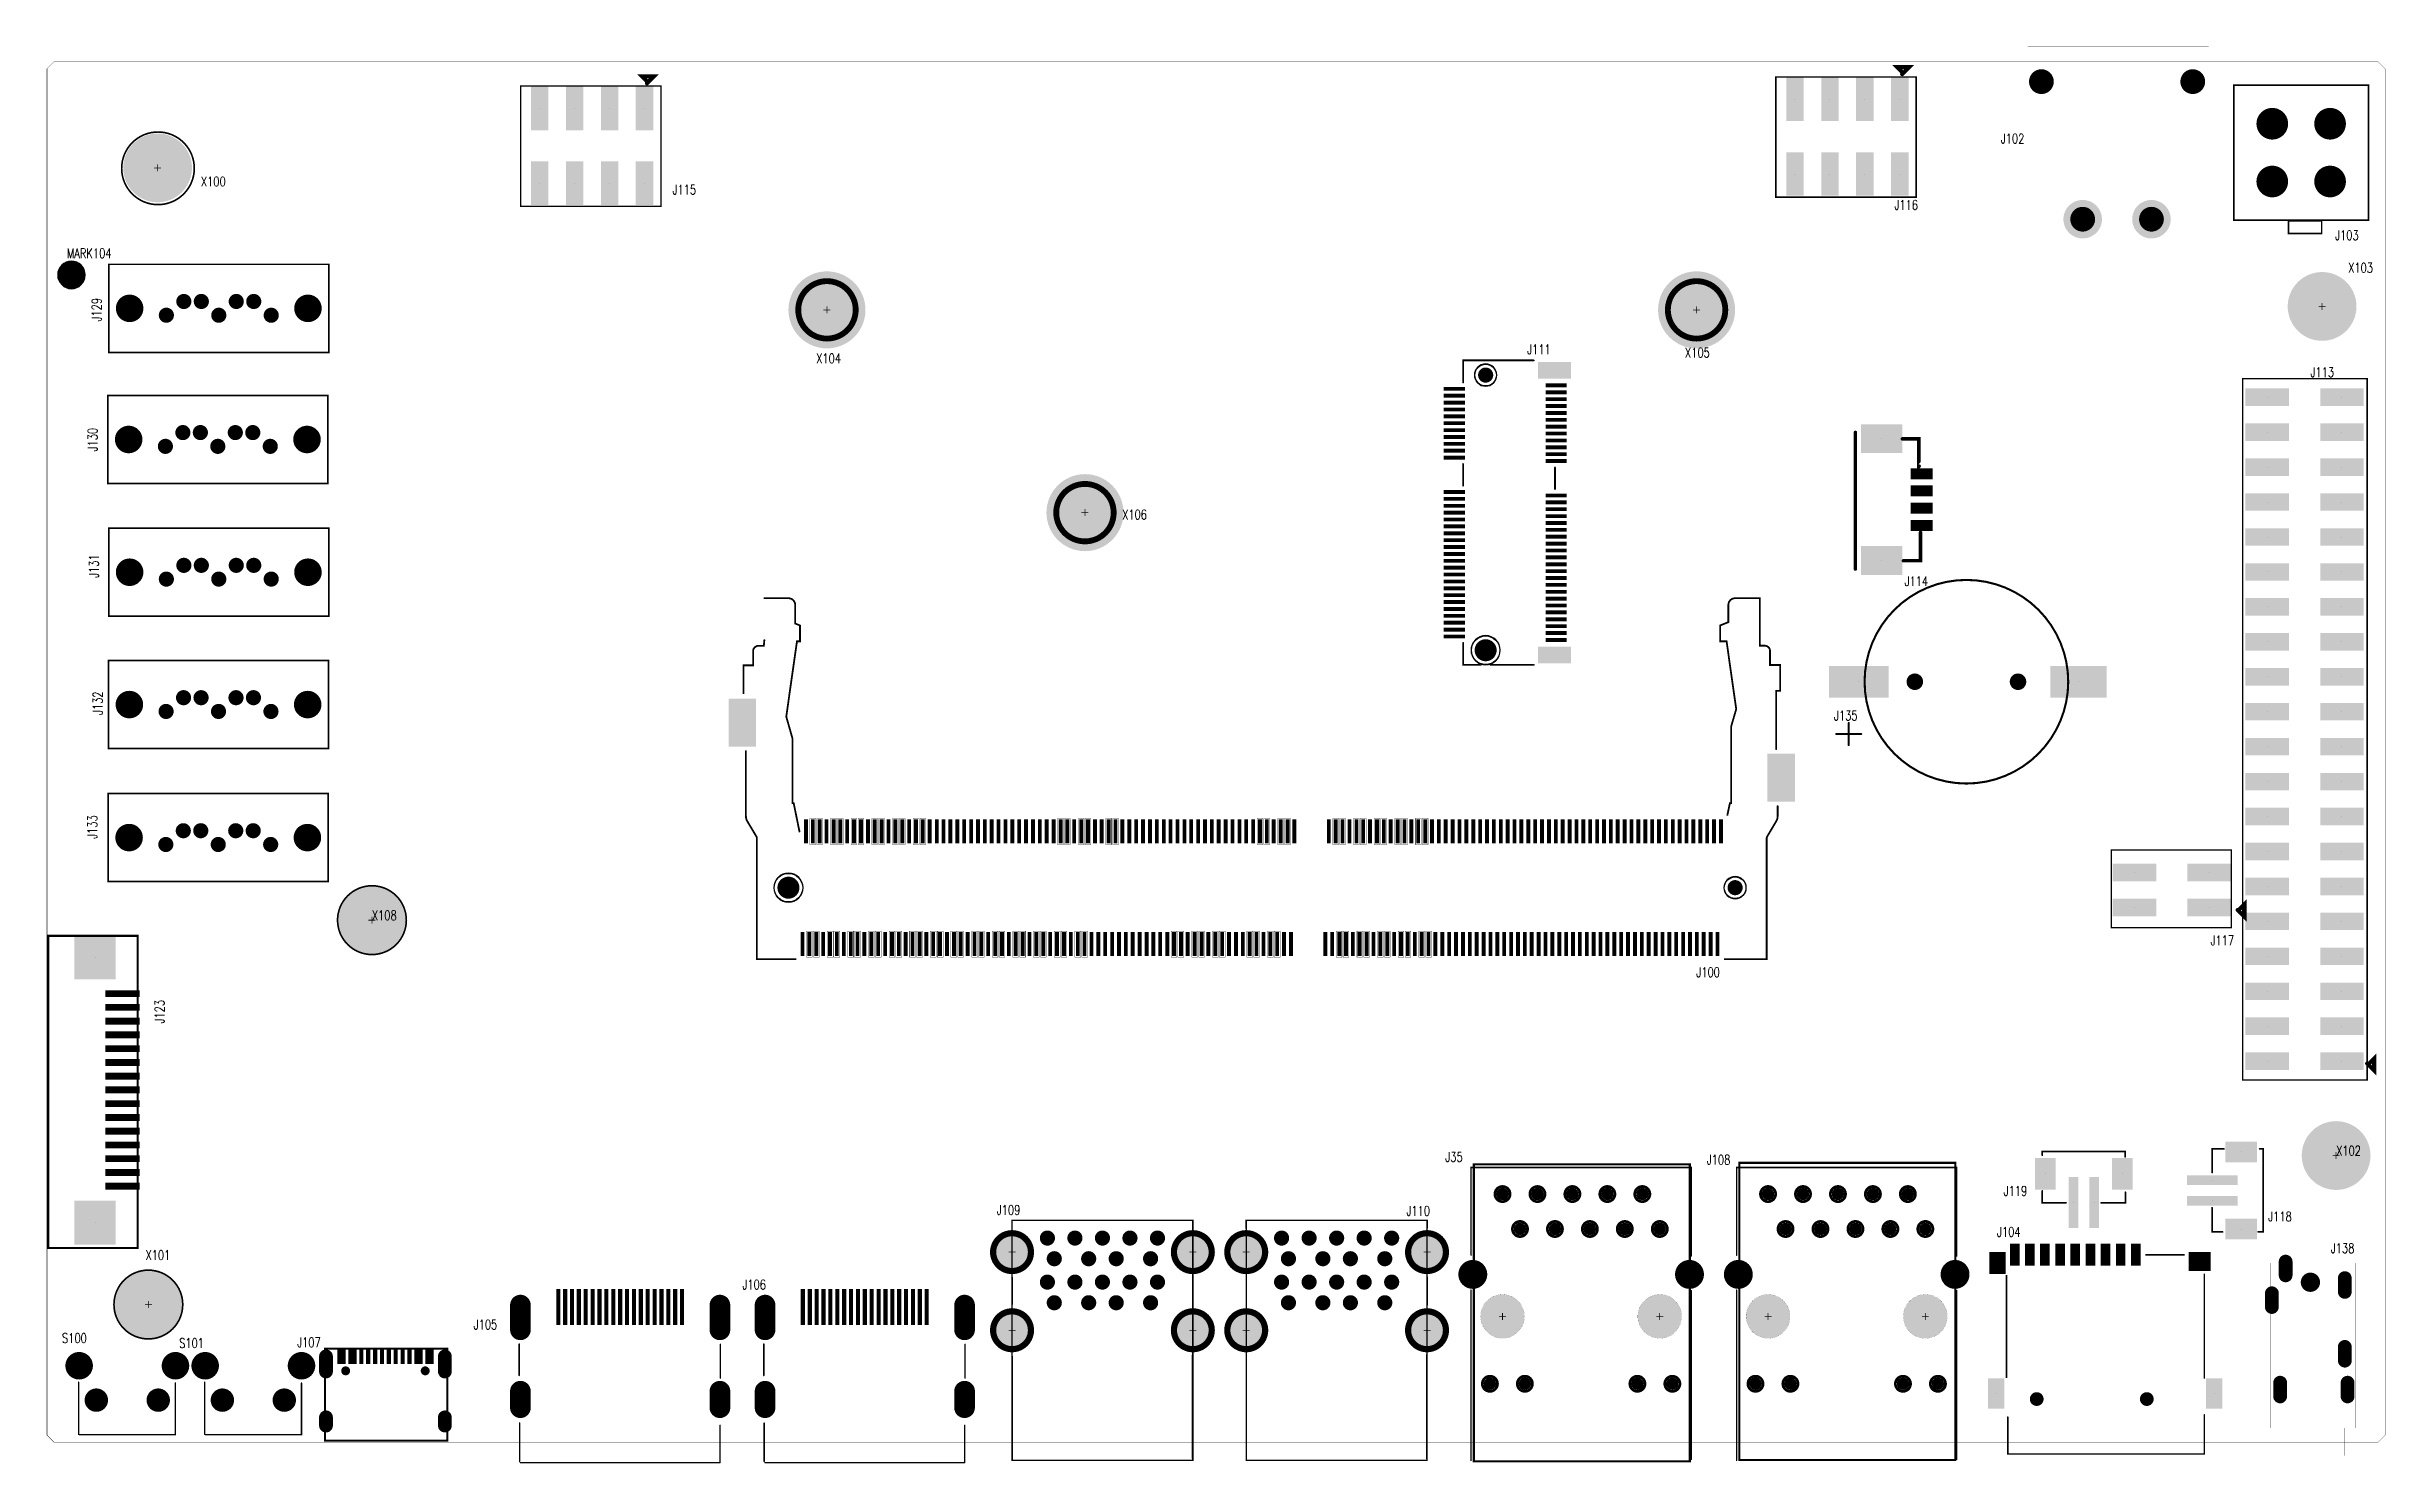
# Model space of a CAD drawing. Extents: x 0 to 170, y -2 to 101.
import ezdxf
from ezdxf.enums import TextEntityAlignment as Align

# ---------------------------------------------------------------- set-up
doc = ezdxf.new("R2010")
doc.units = 0
doc.header["$MEASUREMENT"] = 0
doc.linetypes.add('KEEPOUT_00001000$0', pattern=[2, 1, 1])
doc.linetypes.add('KEEPOUT_00010100$0', pattern=[2, 1, 1])
doc.layers.get('0').update_dxf_attribs({"linetype": 'CONTINUOUS'})
for name, color, linetype in [('2D_LINE_01', 2, 'CONTINUOUS'), ('2D_LINE_27', 43, 'CONTINUOUS'), ('BOARD_OUTLINE_00', 254, 'CONTINUOUS'), ('DRIL_NPLTE_THRU_01', 3, 'CONTINUOUS'), ('DRIL_NPLTE_THRU_02', 171, 'CONTINUOUS'), ('DRIL_NPLTE_THRU_03', 23, 'CONTINUOUS'), ('DRIL_NPLTE_THRU_04', 216, 'CONTINUOUS'), ('DRIL_NPLTE_THRU_05', 255, 'CONTINUOUS'), ('DRIL_NPLTE_THRU_06', 186, 'CONTINUOUS'), ('DRIL_PLTE_THRU_01', 3, 'CONTINUOUS'), ('DRIL_PLTE_THRU_02', 171, 'CONTINUOUS'), ('DRIL_PLTE_THRU_03', 23, 'CONTINUOUS'), ('DRIL_PLTE_THRU_04', 216, 'CONTINUOUS'), ('DRIL_PLTE_THRU_05', 255, 'CONTINUOUS'), ('DRIL_PLTE_THRU_06', 186, 'CONTINUOUS'), ('DRIL_SYMBOL', 254, 'CONTINUOUS'), ('KEEPOUT_00', 130, 'CONTINUOUS'), ('KEEPOUT_01', 130, 'CONTINUOUS'), ('PADS_BOT', 150, 'CONTINUOUS'), ('PADS_INNER', 106, 'CONTINUOUS'), ('PADS_TOP', 106, 'CONTINUOUS'), ('PADS_XR_21', 176, 'CONTINUOUS'), ('PADS_XR_23', 183, 'CONTINUOUS'), ('PART_NAME_01', 1, 'CONTINUOUS'), ('PART_NAME_26', 254, 'CONTINUOUS'), ('PART_TOP_2DLINE_00', 222, 'CONTINUOUS'), ('PART_TOP_2DLINE_01', 222, 'CONTINUOUS'), ('PART_TOP_2DLINE_06', 6, 'CONTINUOUS'), ('PART_TOP_2DLINE_26', 254, 'CONTINUOUS'), ('PART_TOP_2DLINE_27', 43, 'CONTINUOUS')]:
    doc.layers.add(name, color=color, linetype=linetype)
doc.styles.add('W0$05', font='simplex', dxfattribs={"width": 0.75})
doc.styles.add('W0$1', font='simplex', dxfattribs={"width": 0.75})
doc.styles.add('W0$12', font='simplex', dxfattribs={"width": 0.75})
doc.styles.add('W0$127', font='simplex', dxfattribs={"width": 0.75})

# ---------------------------------------------------------------- blocks, each defined once
blk = doc.blocks.new('SMOOTH_0$025')
at = {"const_width": 0.0125}
blk.add_lwpolyline([(-0.00625, 0, 1), (0.00625, 0, 1)], format="xyb", close=True, dxfattribs=at)
blk = doc.blocks.new('BOARD_1')
at = {"layer": 'BOARD_OUTLINE_00', "const_width": 0.025}
blk.add_lwpolyline([(-11.176, 0.5), (-10.676, 0), (158.25, 0), (158.75, 0.5), (158.75, 99.83), (158.25, 100.33), (-10.676, 100.33), (-11.176, 99.83)], close=True, dxfattribs=at)
at = {"layer": 'BOARD_OUTLINE_00'}
for p in [(-10.676, 100.33), (158.25, 100.33), (-11.176, 99.83), (158.75, 99.83), (-11.176, 0.5), (-10.676, 0), (158.25, 0), (158.75, 0.5)]:
    blk.add_blockref('SMOOTH_0$025', p, dxfattribs=at)
blk = doc.blocks.new('DRAWING_103')
at = {"layer": '2D_LINE_01', "const_width": 0.12}
blk.add_lwpolyline([(2.5, 0, 1), (-2.5, 0, 1)], format="xyb", close=True, dxfattribs=at)
blk = doc.blocks.new('DRAWING_104')
at = {"layer": '2D_LINE_01', "const_width": 0.12}
blk.add_lwpolyline([(-2.64, 0, 1), (2.64, 0, 1)], format="xyb", close=True, dxfattribs=at)
blk = doc.blocks.new('DRAWING_105')
at = {"layer": '2D_LINE_01', "const_width": 0.12}
blk.add_lwpolyline([(2.5, 0, 1), (-2.5, 0, 1)], format="xyb", close=True, dxfattribs=at)
blk = doc.blocks.new('SMOOTH_0$15')
at = {"const_width": 0.075}
blk.add_lwpolyline([(-0.0375, 0, 1), (0.0375, 0, 1)], format="xyb", close=True, dxfattribs=at)
blk = doc.blocks.new('DRAWING_2945')
at = {"layer": '2D_LINE_27', "const_width": 0.15}
blk.add_lwpolyline([(0, 0), (8.9, 0), (8.9, -6.7), (0, -6.7)], close=True, dxfattribs=at)
at = {"layer": '2D_LINE_27'}
for p in [(0, 0), (8.9, 0), (0, -6.7), (8.9, -6.7)]:
    blk.add_blockref('SMOOTH_0$15', p, dxfattribs=at)
blk = doc.blocks.new('DRAWING_2946')
at = {"layer": '2D_LINE_27', "const_width": 0.15}
blk.add_lwpolyline([(0, 0), (15.7, 0), (15.7, -21.6), (0, -21.6)], close=True, dxfattribs=at)
at = {"layer": '2D_LINE_27'}
for p in [(0, 0), (15.7, 0), (0, -21.6), (15.7, -21.6)]:
    blk.add_blockref('SMOOTH_0$15', p, dxfattribs=at)
blk = doc.blocks.new('DRAWING_2947')
at = {"layer": '2D_LINE_27', "const_width": 0.15}
blk.add_lwpolyline([(0, 0), (15.7, 0), (15.7, -21.6), (0, -21.6)], close=True, dxfattribs=at)
at = {"layer": '2D_LINE_27'}
for p in [(0, 0), (15.7, 0), (0, -21.6), (15.7, -21.6)]:
    blk.add_blockref('SMOOTH_0$15', p, dxfattribs=at)
blk = doc.blocks.new('DRAWING_2948')
at = {"layer": '2D_LINE_27', "const_width": 0.15}
blk.add_lwpolyline([(0, 0), (6.5, 0), (6.5, -22.7), (0, -22.7)], close=True, dxfattribs=at)
at = {"layer": '2D_LINE_27'}
for p in [(0, 0), (6.5, 0), (0, -22.7), (6.5, -22.7)]:
    blk.add_blockref('SMOOTH_0$15', p, dxfattribs=at)
blk = doc.blocks.new('DRIL_SYMBOL_3$75')
at = {"layer": 'DRIL_SYMBOL', "const_width": 0.0508}
for points in [[(-0.254, 0), (0.254, 0)], [(0, -0.254), (0, 0.254)]]:
    blk.add_lwpolyline(points, dxfattribs=at)
blk = doc.blocks.new('DRIL_HOLE_3$75')
at = {"const_width": 1.875}
blk.add_lwpolyline([(-0.9375, 0, 1), (0.9375, 0, 1)], format="xyb", close=True, dxfattribs=at)
blk.add_blockref('DRIL_SYMBOL_3$75', (0, 0))
blk = doc.blocks.new('PAD_15')
at = {"const_width": 0.425}
blk.add_lwpolyline([(0, -2.0875, 1), (0, 2.0875, 1)], format="xyb", close=True, dxfattribs=at)
blk = doc.blocks.new('PAD_16')
at = {"const_width": 0.8}
blk.add_lwpolyline([(0, -1.9, 1), (0, 1.9, 1)], format="xyb", close=True, dxfattribs=at)
blk = doc.blocks.new('PAD_17')
at = {"const_width": 1.3}
blk.add_lwpolyline([(0, -2.15, 1), (0, 2.15, 1)], format="xyb", close=True, dxfattribs=at)
blk = doc.blocks.new('STK_TOP_210')
at = {"layer": 'DRIL_PLTE_THRU_01'}
blk.add_blockref('DRIL_HOLE_3$75', (0, 0), dxfattribs=at)
at = {"layer": 'DRIL_PLTE_THRU_02'}
blk.add_blockref('DRIL_HOLE_3$75', (0, 0), dxfattribs=at)
at = {"layer": 'DRIL_PLTE_THRU_03'}
blk.add_blockref('DRIL_HOLE_3$75', (0, 0), dxfattribs=at)
at = {"layer": 'DRIL_PLTE_THRU_04'}
blk.add_blockref('DRIL_HOLE_3$75', (0, 0), dxfattribs=at)
at = {"layer": 'DRIL_PLTE_THRU_05'}
blk.add_blockref('DRIL_HOLE_3$75', (0, 0), dxfattribs=at)
at = {"layer": 'DRIL_PLTE_THRU_06'}
blk.add_blockref('DRIL_HOLE_3$75', (0, 0), dxfattribs=at)
at = {"layer": 'PADS_BOT'}
blk.add_blockref('PAD_16', (0, 0), dxfattribs=at)
at = {"layer": 'PADS_INNER'}
blk.add_blockref('PAD_15', (0, 0), dxfattribs=at)
at = {"layer": 'PADS_TOP'}
blk.add_blockref('PAD_17', (0, 0), dxfattribs=at)
blk = doc.blocks.new('SYM_TOP_71')
blk.add_blockref('STK_TOP_210', (0, 0))
blk = doc.blocks.new('PART_TOP_42')
blk.add_blockref('SYM_TOP_71', (0, 0))
at = {"layer": 'PART_NAME_01', "style": 'W0$1', "width": 0.75}
blk.add_text('X105', height=0.7, dxfattribs=at).set_placement((-0.838, -3.456))
blk = doc.blocks.new('SMOOTH_0$1299993333')
at = {"const_width": 0.065}
blk.add_lwpolyline([(-0.03, 0, 1), (0.03, 0, 1)], format="xyb", close=True, dxfattribs=at)
blk = doc.blocks.new('SMOOTH_0$0254')
at = {"const_width": 0.0127}
blk.add_lwpolyline([(-0.00635, 0, 1), (0.00635, 0, 1)], format="xyb", close=True, dxfattribs=at)
blk = doc.blocks.new('PART_BODY_TOP_19')
at = {"layer": 'KEEPOUT_00', "linetype": 'KEEPOUT_00010100$0'}
for points in [[(-33.72, 0), (-33.7, 0, 1), (-35.32, 0), (-35.3, 0, -1)], [(-33.72, 0), (-33.7, 0, 1), (-35.32, 0), (-35.3, 0, -1)], [(35.33, 0), (35.35, 0, 1), (33.23, 0), (33.25, 0, -1)], [(35.33, 0), (35.35, 0, 1), (33.23, 0), (33.25, 0, -1)], [(-35.3, 0), (-35.32, 0, 1), (-33.7, 0), (-33.72, 0, -1)], [(-35.3, 0), (-35.32, 0, 1), (-33.7, 0), (-33.72, 0, -1)], [(33.25, 0), (33.23, 0, 1), (35.35, 0), (35.33, 0, -1)], [(33.25, 0), (33.23, 0, 1), (35.35, 0), (35.33, 0, -1)]]:
    blk.add_lwpolyline(points, format="xyb", close=True, dxfattribs=at)
at = {"layer": 'PART_TOP_2DLINE_06', "const_width": 0.0254}
for points in [[(-12.03, 5.04), (-12.03, 3.15), (-12.44, 3.15), (-12.44, 5.04)], [(-11.52, 5.04), (-11.52, 3.15), (-11.94, 3.15), (-11.94, 5.04)], [(-10.52, 5.04), (-10.52, 3.15), (-10.94, 3.15), (-10.94, 5.04)], [(-10.02, 5.04), (-10.02, 3.15), (-10.44, 3.15), (-10.44, 5.04)], [(-9.02, 5.04), (-9.02, 3.15), (-9.44, 3.15), (-9.44, 5.04)], [(-8.52, 5.04), (-8.52, 3.15), (-8.94, 3.15), (-8.94, 5.04)], [(-7.52, 5.04), (-7.52, 3.15), (-7.94, 3.15), (-7.94, 5.04)], [(-7.03, 5.04), (-7.03, 3.15), (-7.44, 3.15), (-7.44, 5.04)], [(-6.02, 5.04), (-6.02, 3.15), (-6.44, 3.15), (-6.44, 5.04)], [(-5.52, 5.04), (-5.52, 3.15), (-5.94, 3.15), (-5.94, 5.04)], [(-1.02, 5.04), (-1.02, 3.15), (-1.44, 3.15), (-1.44, 5.04)], [(-0.52, 5.04), (-0.52, 3.15), (-0.94, 3.15), (-0.94, 5.04)], [(0.47, 5.04), (0.47, 3.15), (0.06, 3.15), (0.06, 5.04)], [(0.98, 5.04), (0.98, 3.15), (0.55, 3.15), (0.55, 5.04)], [(2.98, 5.04), (2.98, 3.15), (2.56, 3.15), (2.56, 5.04)], [(3.48, 5.04), (3.48, 3.15), (3.06, 3.15), (3.06, 5.04)], [(4.47, 5.04), (4.47, 3.15), (4.05, 3.15), (4.05, 5.04)], [(4.98, 5.04), (4.98, 3.15), (4.56, 3.15), (4.56, 5.04)], [(5.98, 5.04), (5.98, 3.15), (5.55, 3.15), (5.55, 5.04)], [(6.48, 5.04), (6.48, 3.15), (6.06, 3.15), (6.06, 5.04)], [(12.97, 5.04), (12.97, 3.15), (12.56, 3.15), (12.56, 5.04)], [(13.48, 5.04), (13.48, 3.15), (13.05, 3.15), (13.05, 5.04)], [(14.47, 5.04), (14.47, 3.15), (14.06, 3.15), (14.06, 5.04)], [(14.98, 5.04), (14.98, 3.15), (14.55, 3.15), (14.55, 5.04)], [(15.98, 5.04), (15.98, 3.15), (15.55, 3.15), (15.55, 5.04)], [(16.48, 5.04), (16.48, 3.15), (16.06, 3.15), (16.06, 5.04)], [(17.48, 5.04), (17.48, 3.15), (17.05, 3.15), (17.05, 5.04)], [(17.98, 5.04), (17.98, 3.15), (17.56, 3.15), (17.56, 5.04)], [(18.98, 5.04), (18.98, 3.15), (18.56, 3.15), (18.56, 5.04)], [(19.48, 5.04), (19.48, 3.15), (19.06, 3.15), (19.06, 5.04)], [(20.48, 5.04), (20.48, 3.15), (20.06, 3.15), (20.06, 5.04)], [(20.97, 5.04), (20.97, 3.15), (20.55, 3.15), (20.55, 5.04)], [(21.98, 5.04), (21.98, 3.15), (21.56, 3.15), (21.56, 5.04)], [(22.48, 5.04), (22.48, 3.15), (22.05, 3.15), (22.05, 5.04)], [(23.47, 5.04), (23.47, 3.15), (23.05, 3.15), (23.05, 5.04)], [(23.98, 5.04), (23.98, 3.15), (23.55, 3.15), (23.55, 5.04)], [(24.98, 5.04), (24.98, 3.15), (24.55, 3.15), (24.55, 5.04)], [(25.48, 5.04), (25.48, 3.15), (25.06, 3.15), (25.06, 5.04)], [(26.48, 5.04), (26.48, 3.15), (26.05, 3.15), (26.05, 5.04)], [(26.98, 5.04), (26.98, 3.15), (26.56, 3.15), (26.56, 5.04)], [(27.98, 5.04), (27.98, 3.15), (27.56, 3.15), (27.56, 5.04)], [(28.47, 5.04), (28.47, 3.15), (28.06, 3.15), (28.06, 5.04)], [(29.48, 5.04), (29.48, 3.15), (29.06, 3.15), (29.06, 5.04)], [(29.98, 5.04), (29.98, 3.15), (29.55, 3.15), (29.55, 5.04)], [(30.98, 5.04), (30.98, 3.15), (30.56, 3.15), (30.56, 5.04)], [(31.48, 5.04), (31.48, 3.15), (31.05, 3.15), (31.05, 5.04)], [(32.48, 5.04), (32.48, 3.15), (32.05, 3.15), (32.05, 5.04)], [(32.98, 5.04), (32.98, 3.15), (32.56, 3.15), (32.56, 5.04)], [(-11.77, -3.15), (-11.77, -5.04), (-12.19, -5.04), (-12.19, -3.15)], [(-11.27, -3.15), (-11.27, -5.04), (-11.69, -5.04), (-11.69, -3.15)], [(-10.27, -3.15), (-10.27, -5.04), (-10.69, -5.04), (-10.69, -3.15)], [(-9.77, -3.15), (-9.77, -5.04), (-10.19, -5.04), (-10.19, -3.15)], [(-8.77, -3.15), (-8.77, -5.04), (-9.19, -5.04), (-9.19, -3.15)], [(-8.28, -3.15), (-8.28, -5.04), (-8.69, -5.04), (-8.69, -3.15)], [(-7.27, -3.15), (-7.27, -5.04), (-7.69, -5.04), (-7.69, -3.15)], [(-6.77, -3.15), (-6.77, -5.04), (-7.19, -5.04), (-7.19, -3.15)], [(-5.78, -3.15), (-5.78, -5.04), (-6.19, -5.04), (-6.19, -3.15)], [(-5.27, -3.15), (-5.27, -5.04), (-5.7, -5.04), (-5.7, -3.15)], [(-1.77, -3.15), (-1.77, -5.04), (-2.19, -5.04), (-2.19, -3.15)], [(-1.27, -3.15), (-1.27, -5.04), (-1.69, -5.04), (-1.69, -3.15)], [(-0.27, -3.15), (-0.27, -5.04), (-0.69, -5.04), (-0.69, -3.15)], [(0.23, -3.15), (0.23, -5.04), (-0.19, -5.04), (-0.19, -3.15)], [(10.72, -3.15), (10.72, -5.04), (10.31, -5.04), (10.31, -3.15)], [(11.23, -3.15), (11.23, -5.04), (10.8, -5.04), (10.8, -3.15)], [(12.73, -3.15), (12.73, -5.04), (12.31, -5.04), (12.31, -3.15)], [(13.22, -3.15), (13.22, -5.04), (12.81, -5.04), (12.81, -3.15)], [(14.22, -3.15), (14.22, -5.04), (13.81, -5.04), (13.81, -3.15)], [(14.73, -3.15), (14.73, -5.04), (14.3, -5.04), (14.3, -3.15)], [(24.72, -3.15), (24.72, -5.04), (24.31, -5.04), (24.31, -3.15)], [(25.23, -3.15), (25.23, -5.04), (24.8, -5.04), (24.8, -3.15)], [(26.23, -3.15), (26.23, -5.04), (25.8, -5.04), (25.8, -3.15)], [(26.73, -3.15), (26.73, -5.04), (26.31, -5.04), (26.31, -3.15)], [(27.73, -3.15), (27.73, -5.04), (27.3, -5.04), (27.3, -3.15)], [(28.23, -3.15), (28.23, -5.04), (27.81, -5.04), (27.81, -3.15)], [(29.23, -3.15), (29.23, -5.04), (28.81, -5.04), (28.81, -3.15)], [(29.73, -3.15), (29.73, -5.04), (29.31, -5.04), (29.31, -3.15)], [(30.73, -3.15), (30.73, -5.04), (30.31, -5.04), (30.31, -3.15)], [(31.23, -3.15), (31.23, -5.04), (30.8, -5.04), (30.8, -3.15)], [(32.23, -3.15), (32.23, -5.04), (31.81, -5.04), (31.81, -3.15)], [(32.73, -3.15), (32.73, -5.04), (32.3, -5.04), (32.3, -3.15)]]:
    blk.add_lwpolyline(points, close=True, dxfattribs=at)
at = {"layer": 'PART_TOP_2DLINE_26', "const_width": 0.13}
for points in [[(-37.6, -5.93), (-37.6, -5.19, -0.134761), (-37.5, -4.83), (-36.84, -3.72, 0.134761), (-36.8, -3.56), (-36.8, 5.19), (-33.7, 5.19)], [(37.38, -9.93), (37.38, -5.19, 0.133873), (37.28, -4.83), (36.62, -3.72, -0.134761), (36.58, -3.56), (36.58, 5.19), (33.72, 5.19)], [(33.48, -4.09), (33.49, -4.09), (33.91, -6.14), (34, -6.14), (34, -10.86), (34.45, -12.43), (33.67, -17.91), (33.45, -17.91), (33.45, -19.06), (33.8, -19.2), (33.8, -20.55, 0.414214), (34.29, -21.04), (36.08, -21.04)], [(-37.49, -10.07), (-37.49, -14.31), (-37.79, -14.31), (-37.79, -16.19), (-37.05, -16.19), (-37.05, -17.2, 0.414214), (-36.66, -17.59), (-36.3, -17.59), (-36.3, -21.04), (-34.51, -21.04, 0.414214), (-34.02, -20.55), (-34.02, -19.3), (-33.42, -19.06), (-33.42, -17.91), (-33.89, -17.91), (-34.59, -12.98), (-34.22, -11.71), (-34.22, -6.14), (-34.13, -6.14), (-33.94, -5.24)], [(36.04, -18), (36.08, -17.58), (36.47, -17.58, 0.414214), (36.86, -17.19), (36.86, -16.16), (37.56, -16.16), (37.56, -14.07)]]:
    blk.add_lwpolyline(points, format="xyb", dxfattribs=at)
at = {"layer": 'PART_TOP_2DLINE_06'}
for p in [(-12.44, 5.04), (-12.03, 5.04), (-11.94, 5.04), (-11.52, 5.04), (-10.94, 5.04), (-10.52, 5.04), (-10.44, 5.04), (-10.02, 5.04), (-9.44, 5.04), (-9.02, 5.04), (-8.94, 5.04), (-8.52, 5.04), (-7.94, 5.04), (-7.52, 5.04), (-7.44, 5.04), (-7.03, 5.04), (-6.44, 5.04), (-6.02, 5.04), (-5.94, 5.04), (-5.52, 5.04), (-1.44, 5.04), (-1.02, 5.04), (-0.94, 5.04), (-0.52, 5.04), (0.06, 5.04), (0.47, 5.04), (0.55, 5.04), (0.98, 5.04), (2.56, 5.04), (2.98, 5.04), (3.06, 5.04), (3.48, 5.04), (4.05, 5.04), (4.47, 5.04), (4.56, 5.04), (4.98, 5.04), (5.55, 5.04), (5.98, 5.04), (6.06, 5.04), (6.48, 5.04), (12.56, 5.04), (12.97, 5.04), (13.05, 5.04), (13.48, 5.04), (14.06, 5.04), (14.47, 5.04), (14.55, 5.04), (14.98, 5.04), (15.55, 5.04), (15.98, 5.04), (16.06, 5.04), (16.48, 5.04), (17.05, 5.04), (17.48, 5.04), (17.56, 5.04), (17.98, 5.04), (18.56, 5.04), (18.98, 5.04), (19.06, 5.04), (19.48, 5.04), (20.06, 5.04), (20.48, 5.04), (20.55, 5.04), (20.97, 5.04), (21.56, 5.04), (21.98, 5.04), (22.05, 5.04), (22.48, 5.04), (23.05, 5.04), (23.47, 5.04), (23.55, 5.04), (23.98, 5.04), (24.55, 5.04), (24.98, 5.04), (25.06, 5.04), (25.48, 5.04), (26.05, 5.04), (26.48, 5.04), (26.56, 5.04), (26.98, 5.04), (27.56, 5.04), (27.98, 5.04), (28.06, 5.04), (28.47, 5.04), (29.06, 5.04), (29.48, 5.04), (29.55, 5.04), (29.98, 5.04), (30.56, 5.04), (30.98, 5.04), (31.05, 5.04), (31.48, 5.04), (32.05, 5.04), (32.48, 5.04), (32.56, 5.04), (32.98, 5.04), (-12.44, 3.15), (-12.03, 3.15), (-11.94, 3.15), (-11.52, 3.15), (-10.94, 3.15), (-10.52, 3.15), (-10.44, 3.15), (-10.02, 3.15), (-9.44, 3.15), (-9.02, 3.15), (-8.94, 3.15), (-8.52, 3.15), (-7.94, 3.15), (-7.52, 3.15), (-7.44, 3.15), (-7.03, 3.15), (-6.44, 3.15), (-6.02, 3.15), (-5.94, 3.15), (-5.52, 3.15), (-1.44, 3.15), (-1.02, 3.15), (-0.94, 3.15), (-0.52, 3.15), (0.06, 3.15), (0.47, 3.15), (0.55, 3.15), (0.98, 3.15), (2.56, 3.15), (2.98, 3.15), (3.06, 3.15), (3.48, 3.15), (4.05, 3.15), (4.47, 3.15), (4.56, 3.15), (4.98, 3.15), (5.55, 3.15), (5.98, 3.15), (6.06, 3.15), (6.48, 3.15), (12.56, 3.15), (12.97, 3.15), (13.05, 3.15), (13.48, 3.15), (14.06, 3.15), (14.47, 3.15), (14.55, 3.15), (14.98, 3.15), (15.55, 3.15), (15.98, 3.15), (16.06, 3.15), (16.48, 3.15), (17.05, 3.15), (17.48, 3.15), (17.56, 3.15), (17.98, 3.15), (18.56, 3.15), (18.98, 3.15), (19.06, 3.15), (19.48, 3.15), (20.06, 3.15), (20.48, 3.15), (20.55, 3.15), (20.97, 3.15), (21.56, 3.15), (21.98, 3.15), (22.05, 3.15), (22.48, 3.15), (23.05, 3.15), (23.47, 3.15), (23.55, 3.15), (23.98, 3.15), (24.55, 3.15), (24.98, 3.15), (25.06, 3.15), (25.48, 3.15), (26.05, 3.15), (26.48, 3.15), (26.56, 3.15), (26.98, 3.15), (27.56, 3.15), (27.98, 3.15), (28.06, 3.15), (28.47, 3.15), (29.06, 3.15), (29.48, 3.15), (29.55, 3.15), (29.98, 3.15), (30.56, 3.15), (30.98, 3.15), (31.05, 3.15), (31.48, 3.15), (32.05, 3.15), (32.48, 3.15), (32.56, 3.15), (32.98, 3.15), (-12.19, -3.15), (-11.77, -3.15), (-11.69, -3.15), (-11.27, -3.15), (-10.69, -3.15), (-10.27, -3.15), (-10.19, -3.15), (-9.77, -3.15), (-9.19, -3.15), (-8.77, -3.15), (-8.69, -3.15), (-8.28, -3.15), (-7.69, -3.15), (-7.27, -3.15), (-7.19, -3.15), (-6.77, -3.15), (-6.19, -3.15), (-5.78, -3.15), (-5.7, -3.15), (-5.27, -3.15), (-2.19, -3.15), (-1.77, -3.15), (-1.69, -3.15), (-1.27, -3.15), (-0.69, -3.15), (-0.27, -3.15), (-0.19, -3.15), (0.23, -3.15), (10.31, -3.15), (10.72, -3.15), (10.8, -3.15), (11.23, -3.15), (12.31, -3.15), (12.73, -3.15), (12.81, -3.15), (13.22, -3.15), (13.81, -3.15), (14.22, -3.15), (14.3, -3.15), (14.73, -3.15), (24.31, -3.15), (24.72, -3.15), (24.8, -3.15), (25.23, -3.15), (25.8, -3.15), (26.23, -3.15), (26.31, -3.15), (26.73, -3.15), (27.3, -3.15), (27.73, -3.15), (27.81, -3.15), (28.23, -3.15), (28.81, -3.15), (29.23, -3.15), (29.31, -3.15), (29.73, -3.15), (30.31, -3.15), (30.73, -3.15), (30.8, -3.15), (31.23, -3.15), (31.81, -3.15), (32.23, -3.15), (32.3, -3.15), (32.73, -3.15), (-12.19, -5.04), (-11.77, -5.04), (-11.69, -5.04), (-11.27, -5.04), (-10.69, -5.04), (-10.27, -5.04), (-10.19, -5.04), (-9.77, -5.04), (-9.19, -5.04), (-8.77, -5.04), (-8.69, -5.04), (-8.28, -5.04), (-7.69, -5.04), (-7.27, -5.04), (-7.19, -5.04), (-6.77, -5.04), (-6.19, -5.04), (-5.78, -5.04), (-5.7, -5.04), (-5.27, -5.04), (-2.19, -5.04), (-1.77, -5.04), (-1.69, -5.04), (-1.27, -5.04), (-0.69, -5.04), (-0.27, -5.04), (-0.19, -5.04), (0.23, -5.04), (10.31, -5.04), (10.72, -5.04), (10.8, -5.04), (11.23, -5.04), (12.31, -5.04), (12.73, -5.04), (12.81, -5.04), (13.22, -5.04), (13.81, -5.04), (14.22, -5.04), (14.3, -5.04), (14.73, -5.04), (24.31, -5.04), (24.72, -5.04), (24.8, -5.04), (25.23, -5.04), (25.8, -5.04), (26.23, -5.04), (26.31, -5.04), (26.73, -5.04), (27.3, -5.04), (27.73, -5.04), (27.81, -5.04), (28.23, -5.04), (28.81, -5.04), (29.23, -5.04), (29.31, -5.04), (29.73, -5.04), (30.31, -5.04), (30.73, -5.04), (30.8, -5.04), (31.23, -5.04), (31.81, -5.04), (32.23, -5.04), (32.3, -5.04), (32.73, -5.04)]:
    blk.add_blockref('SMOOTH_0$0254', p, dxfattribs=at)
at = {"layer": 'PART_TOP_2DLINE_26'}
for p in [(33.48, -4.09), (33.49, -4.09), (-37.6, -5.19), (-37.6, -5.93), (33.91, -6.14), (34, -6.14), (37.38, -5.19), (-37.49, -10.07), (37.38, -9.93), (34, -10.86), (34.45, -12.43), (-37.79, -14.31), (-37.49, -14.31), (-37.79, -16.19), (-37.05, -16.19), (-37.05, -17.2), (33.45, -17.91), (33.67, -17.91), (36.04, -18), (36.08, -17.58), (36.47, -17.58), (33.45, -19.06), (33.8, -19.2), (33.8, -20.55)]:
    blk.add_blockref('SMOOTH_0$1299993333', p, dxfattribs=at)
blk = doc.blocks.new('DRIL_SYMBOL_1$1')
at = {"layer": 'DRIL_SYMBOL', "const_width": 0.0508}
for points in [[(-0.254, 0), (0.254, 0)], [(0, -0.254), (0, 0.254)]]:
    blk.add_lwpolyline(points, dxfattribs=at)
blk = doc.blocks.new('DRIL_HOLE_1$1')
at = {"const_width": 0.55}
blk.add_lwpolyline([(-0.275, 0, 1), (0.275, 0, 1)], format="xyb", close=True, dxfattribs=at)
blk.add_blockref('DRIL_SYMBOL_1$1', (0, 0))
blk = doc.blocks.new('PAD_20')
at = {"const_width": 0.065}
blk.add_lwpolyline([(0, -0.03, 1), (0, 0.03, 1)], format="xyb", close=True, dxfattribs=at)
blk = doc.blocks.new('STK_TOP_16')
at = {"layer": 'DRIL_PLTE_THRU_01'}
blk.add_blockref('DRIL_HOLE_1$1', (0, 0), dxfattribs=at)
at = {"layer": 'DRIL_PLTE_THRU_02'}
blk.add_blockref('DRIL_HOLE_1$1', (0, 0), dxfattribs=at)
at = {"layer": 'DRIL_PLTE_THRU_03'}
blk.add_blockref('DRIL_HOLE_1$1', (0, 0), dxfattribs=at)
at = {"layer": 'DRIL_PLTE_THRU_04'}
blk.add_blockref('DRIL_HOLE_1$1', (0, 0), dxfattribs=at)
at = {"layer": 'DRIL_PLTE_THRU_05'}
blk.add_blockref('DRIL_HOLE_1$1', (0, 0), dxfattribs=at)
at = {"layer": 'DRIL_PLTE_THRU_06'}
blk.add_blockref('DRIL_HOLE_1$1', (0, 0), dxfattribs=at)
at = {"layer": 'PADS_BOT'}
blk.add_blockref('PAD_20', (0, 0), dxfattribs=at)
at = {"layer": 'PADS_INNER'}
blk.add_blockref('PAD_20', (0, 0), dxfattribs=at)
at = {"layer": 'PADS_TOP'}
blk.add_blockref('PAD_20', (0, 0), dxfattribs=at)
blk = doc.blocks.new('DRIL_SYMBOL_1$5999993333')
at = {"layer": 'DRIL_SYMBOL', "const_width": 0.0508}
for points in [[(-0.254, 0), (0.254, 0)], [(0, -0.254), (0, 0.254)]]:
    blk.add_lwpolyline(points, dxfattribs=at)
blk = doc.blocks.new('DRIL_HOLE_1$5999993333')
at = {"const_width": 0.8}
blk.add_lwpolyline([(-0.4, 0, 1), (0.4, 0, 1)], format="xyb", close=True, dxfattribs=at)
blk.add_blockref('DRIL_SYMBOL_1$5999993333', (0, 0))
blk = doc.blocks.new('STK_TOP_17')
at = {"layer": 'DRIL_PLTE_THRU_01'}
blk.add_blockref('DRIL_HOLE_1$5999993333', (0, 0), dxfattribs=at)
at = {"layer": 'DRIL_PLTE_THRU_02'}
blk.add_blockref('DRIL_HOLE_1$5999993333', (0, 0), dxfattribs=at)
at = {"layer": 'DRIL_PLTE_THRU_03'}
blk.add_blockref('DRIL_HOLE_1$5999993333', (0, 0), dxfattribs=at)
at = {"layer": 'DRIL_PLTE_THRU_04'}
blk.add_blockref('DRIL_HOLE_1$5999993333', (0, 0), dxfattribs=at)
at = {"layer": 'DRIL_PLTE_THRU_05'}
blk.add_blockref('DRIL_HOLE_1$5999993333', (0, 0), dxfattribs=at)
at = {"layer": 'DRIL_PLTE_THRU_06'}
blk.add_blockref('DRIL_HOLE_1$5999993333', (0, 0), dxfattribs=at)
at = {"layer": 'PADS_BOT'}
blk.add_blockref('PAD_20', (0, 0), dxfattribs=at)
at = {"layer": 'PADS_INNER'}
blk.add_blockref('PAD_20', (0, 0), dxfattribs=at)
at = {"layer": 'PADS_TOP'}
blk.add_blockref('PAD_20', (0, 0), dxfattribs=at)
blk = doc.blocks.new('DRIL_HOLE_0')
blk.add_lwpolyline([(0, 0, 1), (0, 0, 1)], format="xyb", close=True)
blk = doc.blocks.new('PAD_0')
blk.add_lwpolyline([(0, 0, 1), (0, 0, 1)], format="xyb", close=True)
blk = doc.blocks.new('PAD_21')
at = {"const_width": 0.28}
blk.add_lwpolyline([(-0.87, 0), (0.87, 0)], dxfattribs=at)
blk = doc.blocks.new('STK_TOP_15')
at = {"layer": 'DRIL_PLTE_THRU_01'}
blk.add_blockref('DRIL_HOLE_0', (0, 0), dxfattribs=at)
at = {"layer": 'DRIL_PLTE_THRU_02'}
blk.add_blockref('DRIL_HOLE_0', (0, 0), dxfattribs=at)
at = {"layer": 'DRIL_PLTE_THRU_03'}
blk.add_blockref('DRIL_HOLE_0', (0, 0), dxfattribs=at)
at = {"layer": 'DRIL_PLTE_THRU_04'}
blk.add_blockref('DRIL_HOLE_0', (0, 0), dxfattribs=at)
at = {"layer": 'DRIL_PLTE_THRU_05'}
blk.add_blockref('DRIL_HOLE_0', (0, 0), dxfattribs=at)
at = {"layer": 'DRIL_PLTE_THRU_06'}
blk.add_blockref('DRIL_HOLE_0', (0, 0), dxfattribs=at)
at = {"layer": 'PADS_BOT'}
blk.add_blockref('PAD_0', (0, 0), dxfattribs=at)
at = {"layer": 'PADS_INNER'}
blk.add_blockref('PAD_0', (0, 0), dxfattribs=at)
at = {"layer": 'PADS_TOP', "rotation": 90}
blk.add_blockref('PAD_21', (0, 0), dxfattribs=at)
blk = doc.blocks.new('PAD_22')
at = {"const_width": 2}
blk.add_lwpolyline([(-1.75, 0), (1.75, 0)], dxfattribs=at)
blk = doc.blocks.new('STK_TOP_18')
at = {"layer": 'DRIL_PLTE_THRU_01'}
blk.add_blockref('DRIL_HOLE_0', (0, 0), dxfattribs=at)
at = {"layer": 'DRIL_PLTE_THRU_02'}
blk.add_blockref('DRIL_HOLE_0', (0, 0), dxfattribs=at)
at = {"layer": 'DRIL_PLTE_THRU_03'}
blk.add_blockref('DRIL_HOLE_0', (0, 0), dxfattribs=at)
at = {"layer": 'DRIL_PLTE_THRU_04'}
blk.add_blockref('DRIL_HOLE_0', (0, 0), dxfattribs=at)
at = {"layer": 'DRIL_PLTE_THRU_05'}
blk.add_blockref('DRIL_HOLE_0', (0, 0), dxfattribs=at)
at = {"layer": 'DRIL_PLTE_THRU_06'}
blk.add_blockref('DRIL_HOLE_0', (0, 0), dxfattribs=at)
at = {"layer": 'PADS_BOT'}
blk.add_blockref('PAD_0', (0, 0), dxfattribs=at)
at = {"layer": 'PADS_INNER'}
blk.add_blockref('PAD_0', (0, 0), dxfattribs=at)
at = {"layer": 'PADS_TOP', "rotation": 90}
blk.add_blockref('PAD_22', (0, 0), dxfattribs=at)
blk = doc.blocks.new('SYM_TOP_11')
for name, p in [('PART_BODY_TOP_19', (0, 0)), ('STK_TOP_15', (-33.23, 4.1)), ('STK_TOP_15', (-32.73, 4.1)), ('STK_TOP_15', (-32.23, 4.1)), ('STK_TOP_15', (-31.73, 4.1)), ('STK_TOP_15', (-31.23, 4.1)), ('STK_TOP_15', (-30.73, 4.1)), ('STK_TOP_15', (-30.23, 4.1)), ('STK_TOP_15', (-29.73, 4.1)), ('STK_TOP_15', (-29.23, 4.1)), ('STK_TOP_15', (-28.73, 4.1)), ('STK_TOP_15', (-28.23, 4.1)), ('STK_TOP_15', (-27.73, 4.1)), ('STK_TOP_15', (-27.23, 4.1)), ('STK_TOP_15', (-26.73, 4.1)), ('STK_TOP_15', (-26.23, 4.1)), ('STK_TOP_15', (-25.73, 4.1)), ('STK_TOP_15', (-25.23, 4.1)), ('STK_TOP_15', (-24.73, 4.1)), ('STK_TOP_15', (-24.23, 4.1)), ('STK_TOP_15', (-23.73, 4.1)), ('STK_TOP_15', (-23.23, 4.1)), ('STK_TOP_15', (-22.73, 4.1)), ('STK_TOP_15', (-22.23, 4.1)), ('STK_TOP_15', (-21.73, 4.1)), ('STK_TOP_15', (-21.23, 4.1)), ('STK_TOP_15', (-20.73, 4.1)), ('STK_TOP_15', (-20.23, 4.1)), ('STK_TOP_15', (-19.73, 4.1)), ('STK_TOP_15', (-19.23, 4.1)), ('STK_TOP_15', (-18.73, 4.1)), ('STK_TOP_15', (-18.23, 4.1)), ('STK_TOP_15', (-17.73, 4.1)), ('STK_TOP_15', (-17.23, 4.1)), ('STK_TOP_15', (-16.73, 4.1)), ('STK_TOP_15', (-16.23, 4.1)), ('STK_TOP_15', (-15.73, 4.1)), ('STK_TOP_15', (-15.23, 4.1)), ('STK_TOP_15', (-14.73, 4.1)), ('STK_TOP_15', (-14.23, 4.1)), ('STK_TOP_15', (-13.73, 4.1)), ('STK_TOP_15', (-13.23, 4.1)), ('STK_TOP_15', (-12.73, 4.1)), ('STK_TOP_15', (-12.23, 4.1)), ('STK_TOP_15', (-11.73, 4.1)), ('STK_TOP_15', (-11.23, 4.1)), ('STK_TOP_15', (-10.73, 4.1)), ('STK_TOP_15', (-10.23, 4.1)), ('STK_TOP_15', (-9.73, 4.1)), ('STK_TOP_15', (-9.23, 4.1)), ('STK_TOP_15', (-8.73, 4.1)), ('STK_TOP_15', (-8.23, 4.1)), ('STK_TOP_15', (-7.73, 4.1)), ('STK_TOP_15', (-7.23, 4.1)), ('STK_TOP_15', (-6.73, 4.1)), ('STK_TOP_15', (-6.23, 4.1)), ('STK_TOP_15', (-5.74, 4.1)), ('STK_TOP_15', (-5.23, 4.1)), ('STK_TOP_15', (-4.73, 4.1)), ('STK_TOP_15', (-2.23, 4.1)), ('STK_TOP_15', (-1.73, 4.1)), ('STK_TOP_15', (-1.23, 4.1)), ('STK_TOP_15', (-0.73, 4.1)), ('STK_TOP_15', (-0.23, 4.1)), ('STK_TOP_15', (0.27, 4.1)), ('STK_TOP_15', (0.77, 4.1)), ('STK_TOP_15', (1.27, 4.1)), ('STK_TOP_15', (1.76, 4.1)), ('STK_TOP_15', (2.27, 4.1)), ('STK_TOP_15', (2.77, 4.1)), ('STK_TOP_15', (3.27, 4.1)), ('STK_TOP_15', (3.77, 4.1)), ('STK_TOP_15', (4.26, 4.1)), ('STK_TOP_15', (4.77, 4.1)), ('STK_TOP_15', (5.27, 4.1)), ('STK_TOP_15', (5.76, 4.1)), ('STK_TOP_15', (6.27, 4.1)), ('STK_TOP_15', (6.76, 4.1)), ('STK_TOP_15', (7.27, 4.1)), ('STK_TOP_15', (7.77, 4.1)), ('STK_TOP_15', (8.26, 4.1)), ('STK_TOP_15', (8.77, 4.1)), ('STK_TOP_15', (9.27, 4.1)), ('STK_TOP_15', (9.77, 4.1)), ('STK_TOP_15', (10.27, 4.1)), ('STK_TOP_15', (10.76, 4.1)), ('STK_TOP_15', (11.27, 4.1)), ('STK_TOP_15', (11.77, 4.1)), ('STK_TOP_15', (12.27, 4.1)), ('STK_TOP_15', (12.77, 4.1)), ('STK_TOP_15', (13.26, 4.1)), ('STK_TOP_15', (13.77, 4.1)), ('STK_TOP_15', (14.27, 4.1)), ('STK_TOP_15', (14.77, 4.1)), ('STK_TOP_15', (15.27, 4.1)), ('STK_TOP_15', (15.77, 4.1)), ('STK_TOP_15', (16.27, 4.1)), ('STK_TOP_15', (16.77, 4.1)), ('STK_TOP_15', (17.27, 4.1)), ('STK_TOP_15', (17.77, 4.1)), ('STK_TOP_15', (18.27, 4.1)), ('STK_TOP_15', (18.77, 4.1)), ('STK_TOP_15', (19.27, 4.1)), ('STK_TOP_15', (19.77, 4.1)), ('STK_TOP_15', (20.27, 4.1)), ('STK_TOP_15', (20.77, 4.1)), ('STK_TOP_15', (21.27, 4.1)), ('STK_TOP_15', (21.77, 4.1)), ('STK_TOP_15', (22.26, 4.1)), ('STK_TOP_15', (22.77, 4.1)), ('STK_TOP_15', (23.27, 4.1)), ('STK_TOP_15', (23.77, 4.1)), ('STK_TOP_15', (24.27, 4.1)), ('STK_TOP_15', (24.76, 4.1)), ('STK_TOP_15', (25.27, 4.1)), ('STK_TOP_15', (25.77, 4.1)), ('STK_TOP_15', (26.27, 4.1)), ('STK_TOP_15', (26.77, 4.1)), ('STK_TOP_15', (27.26, 4.1)), ('STK_TOP_15', (27.77, 4.1)), ('STK_TOP_15', (28.27, 4.1)), ('STK_TOP_15', (28.77, 4.1)), ('STK_TOP_15', (29.27, 4.1)), ('STK_TOP_15', (29.76, 4.1)), ('STK_TOP_15', (30.27, 4.1)), ('STK_TOP_15', (30.77, 4.1)), ('STK_TOP_15', (31.27, 4.1)), ('STK_TOP_15', (31.77, 4.1)), ('STK_TOP_15', (32.27, 4.1)), ('STK_TOP_15', (32.77, 4.1)), ('STK_TOP_15', (33.27, 4.1)), ('STK_TOP_16', (-34.51, 0)), ('STK_TOP_17', (34.29, 0)), ('STK_TOP_15', (-33.48, -4.1)), ('STK_TOP_15', (-32.98, -4.1)), ('STK_TOP_15', (-32.48, -4.1)), ('STK_TOP_15', (-31.98, -4.1)), ('STK_TOP_15', (-31.48, -4.1)), ('STK_TOP_15', (-30.98, -4.1)), ('STK_TOP_15', (-30.48, -4.1)), ('STK_TOP_15', (-29.98, -4.1)), ('STK_TOP_15', (-29.48, -4.1)), ('STK_TOP_15', (-28.98, -4.1)), ('STK_TOP_15', (-28.48, -4.1)), ('STK_TOP_15', (-27.98, -4.1)), ('STK_TOP_15', (-27.48, -4.1)), ('STK_TOP_15', (-26.98, -4.1)), ('STK_TOP_15', (-26.48, -4.1)), ('STK_TOP_15', (-25.98, -4.1)), ('STK_TOP_15', (-25.48, -4.1)), ('STK_TOP_15', (-24.98, -4.1)), ('STK_TOP_15', (-24.48, -4.1)), ('STK_TOP_15', (-23.98, -4.1)), ('STK_TOP_15', (-23.48, -4.1)), ('STK_TOP_15', (-22.98, -4.1)), ('STK_TOP_15', (-22.48, -4.1)), ('STK_TOP_15', (-21.98, -4.1)), ('STK_TOP_15', (-21.48, -4.1)), ('STK_TOP_15', (-20.98, -4.1)), ('STK_TOP_15', (-20.48, -4.1)), ('STK_TOP_15', (-19.98, -4.1)), ('STK_TOP_15', (-19.48, -4.1)), ('STK_TOP_15', (-18.98, -4.1)), ('STK_TOP_15', (-18.48, -4.1)), ('STK_TOP_15', (-17.98, -4.1)), ('STK_TOP_15', (-17.48, -4.1)), ('STK_TOP_15', (-16.98, -4.1)), ('STK_TOP_15', (-16.48, -4.1)), ('STK_TOP_15', (-15.98, -4.1)), ('STK_TOP_15', (-15.48, -4.1)), ('STK_TOP_15', (-14.98, -4.1)), ('STK_TOP_15', (-14.48, -4.1)), ('STK_TOP_15', (-13.98, -4.1)), ('STK_TOP_15', (-13.48, -4.1)), ('STK_TOP_15', (-12.98, -4.1)), ('STK_TOP_15', (-12.48, -4.1)), ('STK_TOP_15', (-11.98, -4.1)), ('STK_TOP_15', (-11.48, -4.1)), ('STK_TOP_15', (-10.98, -4.1)), ('STK_TOP_15', (-10.48, -4.1)), ('STK_TOP_15', (-9.98, -4.1)), ('STK_TOP_15', (-9.48, -4.1)), ('STK_TOP_15', (-8.98, -4.1)), ('STK_TOP_15', (-8.48, -4.1)), ('STK_TOP_15', (-7.98, -4.1)), ('STK_TOP_15', (-7.48, -4.1)), ('STK_TOP_15', (-6.99, -4.1)), ('STK_TOP_15', (-6.48, -4.1)), ('STK_TOP_15', (-5.98, -4.1)), ('STK_TOP_15', (-5.48, -4.1)), ('STK_TOP_15', (-4.98, -4.1)), ('STK_TOP_15', (-2.48, -4.1)), ('STK_TOP_15', (-1.99, -4.1)), ('STK_TOP_15', (-1.48, -4.1)), ('STK_TOP_15', (-0.98, -4.1)), ('STK_TOP_15', (-0.48, -4.1)), ('STK_TOP_15', (0.02, -4.1)), ('STK_TOP_15', (0.52, -4.1)), ('STK_TOP_15', (1.02, -4.1)), ('STK_TOP_15', (1.51, -4.1)), ('STK_TOP_15', (2.02, -4.1)), ('STK_TOP_15', (2.52, -4.1)), ('STK_TOP_15', (3.02, -4.1)), ('STK_TOP_15', (3.52, -4.1)), ('STK_TOP_15', (4.01, -4.1)), ('STK_TOP_15', (4.51, -4.1)), ('STK_TOP_15', (5.02, -4.1)), ('STK_TOP_15', (5.51, -4.1)), ('STK_TOP_15', (6.02, -4.1)), ('STK_TOP_15', (6.52, -4.1)), ('STK_TOP_15', (7.01, -4.1)), ('STK_TOP_15', (7.52, -4.1)), ('STK_TOP_15', (8.02, -4.1)), ('STK_TOP_15', (8.52, -4.1)), ('STK_TOP_15', (9.02, -4.1)), ('STK_TOP_15', (9.51, -4.1)), ('STK_TOP_15', (10.02, -4.1)), ('STK_TOP_15', (10.52, -4.1)), ('STK_TOP_15', (11.02, -4.1)), ('STK_TOP_15', (11.52, -4.1)), ('STK_TOP_15', (12.01, -4.1)), ('STK_TOP_15', (12.52, -4.1)), ('STK_TOP_15', (13.02, -4.1)), ('STK_TOP_15', (13.52, -4.1)), ('STK_TOP_15', (14.02, -4.1)), ('STK_TOP_15', (14.51, -4.1)), ('STK_TOP_15', (15.02, -4.1)), ('STK_TOP_15', (15.52, -4.1)), ('STK_TOP_15', (16.02, -4.1)), ('STK_TOP_15', (16.52, -4.1)), ('STK_TOP_15', (17.02, -4.1)), ('STK_TOP_15', (17.52, -4.1)), ('STK_TOP_15', (18.02, -4.1)), ('STK_TOP_15', (18.52, -4.1)), ('STK_TOP_15', (19.02, -4.1)), ('STK_TOP_15', (19.52, -4.1)), ('STK_TOP_15', (20.02, -4.1)), ('STK_TOP_15', (20.52, -4.1)), ('STK_TOP_15', (21.01, -4.1)), ('STK_TOP_15', (21.52, -4.1)), ('STK_TOP_15', (22.02, -4.1)), ('STK_TOP_15', (22.52, -4.1)), ('STK_TOP_15', (23.02, -4.1)), ('STK_TOP_15', (23.51, -4.1)), ('STK_TOP_15', (24.02, -4.1)), ('STK_TOP_15', (24.52, -4.1)), ('STK_TOP_15', (25.02, -4.1)), ('STK_TOP_15', (25.52, -4.1)), ('STK_TOP_15', (26.01, -4.1)), ('STK_TOP_15', (26.52, -4.1)), ('STK_TOP_15', (27.02, -4.1)), ('STK_TOP_15', (27.52, -4.1)), ('STK_TOP_15', (28.02, -4.1)), ('STK_TOP_15', (28.51, -4.1)), ('STK_TOP_15', (29.02, -4.1)), ('STK_TOP_15', (29.52, -4.1)), ('STK_TOP_15', (30.02, -4.1)), ('STK_TOP_15', (30.52, -4.1)), ('STK_TOP_15', (31.01, -4.1)), ('STK_TOP_15', (31.52, -4.1)), ('STK_TOP_15', (32.02, -4.1)), ('STK_TOP_15', (32.52, -4.1)), ('STK_TOP_15', (33.02, -4.1)), ('STK_TOP_18', (-37.86, -8)), ('STK_TOP_18', (37.64, -12))]:
    blk.add_blockref(name, p)
blk = doc.blocks.new('PART_TOP_65')
blk.add_blockref('SYM_TOP_11', (0, 0))
at = {"layer": 'PART_NAME_26', "style": 'W0$1', "width": 0.75}
blk.add_text('J100', height=0.7, rotation=180, dxfattribs=at).set_placement((-31.692, 6.496))
blk = doc.blocks.new('DRIL_SYMBOL_3$5')
at = {"layer": 'DRIL_SYMBOL', "const_width": 0.0508}
for points in [[(-0.254, 0), (0.254, 0)], [(0, -0.254), (0, 0.254)]]:
    blk.add_lwpolyline(points, dxfattribs=at)
blk = doc.blocks.new('DRIL_HOLE_3$5')
at = {"const_width": 1.75}
blk.add_lwpolyline([(-0.875, 0, 1), (0.875, 0, 1)], format="xyb", close=True, dxfattribs=at)
blk.add_blockref('DRIL_SYMBOL_3$5', (0, 0))
blk = doc.blocks.new('PAD_24')
at = {"const_width": 0.75}
blk.add_lwpolyline([(0, -2.125, 1), (0, 2.125, 1)], format="xyb", close=True, dxfattribs=at)
blk = doc.blocks.new('STK_TOP_68')
at = {"layer": 'DRIL_PLTE_THRU_01'}
blk.add_blockref('DRIL_HOLE_3$5', (0, 0), dxfattribs=at)
at = {"layer": 'DRIL_PLTE_THRU_02'}
blk.add_blockref('DRIL_HOLE_3$5', (0, 0), dxfattribs=at)
at = {"layer": 'DRIL_PLTE_THRU_03'}
blk.add_blockref('DRIL_HOLE_3$5', (0, 0), dxfattribs=at)
at = {"layer": 'DRIL_PLTE_THRU_04'}
blk.add_blockref('DRIL_HOLE_3$5', (0, 0), dxfattribs=at)
at = {"layer": 'DRIL_PLTE_THRU_05'}
blk.add_blockref('DRIL_HOLE_3$5', (0, 0), dxfattribs=at)
at = {"layer": 'DRIL_PLTE_THRU_06'}
blk.add_blockref('DRIL_HOLE_3$5', (0, 0), dxfattribs=at)
at = {"layer": 'PADS_BOT'}
blk.add_blockref('PAD_24', (0, 0), dxfattribs=at)
at = {"layer": 'PADS_INNER'}
blk.add_blockref('PAD_24', (0, 0), dxfattribs=at)
at = {"layer": 'PADS_TOP'}
blk.add_blockref('PAD_24', (0, 0), dxfattribs=at)
blk = doc.blocks.new('SYM_TOP_40')
blk.add_blockref('STK_TOP_68', (0, 0))
blk = doc.blocks.new('PART_TOP_109')
blk.add_blockref('SYM_TOP_40', (0, 0))
at = {"layer": 'PART_NAME_01', "style": 'W0$127', "width": 0.75}
blk.add_text('X108', height=0.7, dxfattribs=at).set_placement((0, 0))
blk = doc.blocks.new('SMOOTH_0$12')
at = {"const_width": 0.06}
blk.add_lwpolyline([(-0.03, 0, 1), (0.03, 0, 1)], format="xyb", close=True, dxfattribs=at)
blk = doc.blocks.new('PART_BODY_TOP_53')
at = {"layer": 'PART_TOP_2DLINE_26', "const_width": 0.12}
blk.add_lwpolyline([(-8, 3.2), (8, 3.2), (8, -3.2), (-8, -3.2)], close=True, dxfattribs=at)
at = {"layer": 'PART_TOP_2DLINE_26'}
for p in [(-8, 3.2), (8, 3.2), (-8, -3.2), (8, -3.2)]:
    blk.add_blockref('SMOOTH_0$12', p, dxfattribs=at)
blk = doc.blocks.new('DRIL_SYMBOL_0$7')
at = {"layer": 'DRIL_SYMBOL', "const_width": 0.0508}
for points in [[(-0.254, 0), (0.254, 0)], [(0, -0.254), (0, 0.254)]]:
    blk.add_lwpolyline(points, dxfattribs=at)
blk = doc.blocks.new('DRIL_HOLE_0$7')
at = {"const_width": 0.35}
blk.add_lwpolyline([(-0.175, 0, 1), (0.175, 0, 1)], format="xyb", close=True, dxfattribs=at)
blk.add_blockref('DRIL_SYMBOL_0$7', (0, 0))
blk = doc.blocks.new('PAD_28')
at = {"const_width": 0.2}
blk.add_lwpolyline([(0, -0.45, 1), (0, 0.45, 1)], format="xyb", close=True, dxfattribs=at)
blk = doc.blocks.new('STK_TOP_50')
at = {"layer": 'DRIL_PLTE_THRU_01'}
blk.add_blockref('DRIL_HOLE_0$7', (0, 0), dxfattribs=at)
at = {"layer": 'DRIL_PLTE_THRU_02'}
blk.add_blockref('DRIL_HOLE_0$7', (0, 0), dxfattribs=at)
at = {"layer": 'DRIL_PLTE_THRU_03'}
blk.add_blockref('DRIL_HOLE_0$7', (0, 0), dxfattribs=at)
at = {"layer": 'DRIL_PLTE_THRU_04'}
blk.add_blockref('DRIL_HOLE_0$7', (0, 0), dxfattribs=at)
at = {"layer": 'DRIL_PLTE_THRU_05'}
blk.add_blockref('DRIL_HOLE_0$7', (0, 0), dxfattribs=at)
at = {"layer": 'DRIL_PLTE_THRU_06'}
blk.add_blockref('DRIL_HOLE_0$7', (0, 0), dxfattribs=at)
at = {"layer": 'PADS_BOT'}
blk.add_blockref('PAD_28', (0, 0), dxfattribs=at)
at = {"layer": 'PADS_INNER'}
blk.add_blockref('PAD_28', (0, 0), dxfattribs=at)
at = {"layer": 'PADS_TOP'}
blk.add_blockref('PAD_28', (0, 0), dxfattribs=at)
blk = doc.blocks.new('DRIL_SYMBOL_1$5')
at = {"layer": 'DRIL_SYMBOL', "const_width": 0.0508}
for points in [[(-0.254, 0), (0.254, 0)], [(0, -0.254), (0, 0.254)]]:
    blk.add_lwpolyline(points, dxfattribs=at)
blk = doc.blocks.new('DRIL_HOLE_1$5')
at = {"const_width": 0.75}
blk.add_lwpolyline([(-0.375, 0, 1), (0.375, 0, 1)], format="xyb", close=True, dxfattribs=at)
blk.add_blockref('DRIL_SYMBOL_1$5', (0, 0))
blk = doc.blocks.new('PAD_29')
at = {"const_width": 0.25}
blk.add_lwpolyline([(0, -0.875, 1), (0, 0.875, 1)], format="xyb", close=True, dxfattribs=at)
blk = doc.blocks.new('STK_TOP_82')
at = {"layer": 'DRIL_PLTE_THRU_01'}
blk.add_blockref('DRIL_HOLE_1$5', (0, 0), dxfattribs=at)
at = {"layer": 'DRIL_PLTE_THRU_02'}
blk.add_blockref('DRIL_HOLE_1$5', (0, 0), dxfattribs=at)
at = {"layer": 'DRIL_PLTE_THRU_03'}
blk.add_blockref('DRIL_HOLE_1$5', (0, 0), dxfattribs=at)
at = {"layer": 'DRIL_PLTE_THRU_04'}
blk.add_blockref('DRIL_HOLE_1$5', (0, 0), dxfattribs=at)
at = {"layer": 'DRIL_PLTE_THRU_05'}
blk.add_blockref('DRIL_HOLE_1$5', (0, 0), dxfattribs=at)
at = {"layer": 'DRIL_PLTE_THRU_06'}
blk.add_blockref('DRIL_HOLE_1$5', (0, 0), dxfattribs=at)
at = {"layer": 'PADS_BOT'}
blk.add_blockref('PAD_29', (0, 0), dxfattribs=at)
at = {"layer": 'PADS_INNER'}
blk.add_blockref('PAD_29', (0, 0), dxfattribs=at)
at = {"layer": 'PADS_TOP'}
blk.add_blockref('PAD_29', (0, 0), dxfattribs=at)
blk = doc.blocks.new('SYM_TOP_45')
for name, p in [('PART_BODY_TOP_53', (0, 0)), ('STK_TOP_82', (-6.48, 0)), ('STK_TOP_50', (-3.81, -0.5)), ('STK_TOP_50', (-2.54, 0.5)), ('STK_TOP_50', (-1.27, 0.5)), ('STK_TOP_50', (0, -0.5)), ('STK_TOP_50', (1.27, 0.5)), ('STK_TOP_50', (2.54, 0.5)), ('STK_TOP_50', (3.81, -0.5)), ('STK_TOP_82', (6.48, 0))]:
    blk.add_blockref(name, p)
blk = doc.blocks.new('PART_TOP_145')
blk.add_blockref('SYM_TOP_45', (0, 0))
at = {"layer": 'PART_NAME_01', "style": 'W0$1', "width": 0.75}
blk.add_text('J130', height=0.7, rotation=90, dxfattribs=at).set_placement((-8.751, -0.867))
blk = doc.blocks.new('SMOOTH_0$1')
at = {"const_width": 0.05}
blk.add_lwpolyline([(-0.025, 0, 1), (0.025, 0, 1)], format="xyb", close=True, dxfattribs=at)
blk = doc.blocks.new('SMOOTH_0$3')
at = {"const_width": 0.15}
blk.add_lwpolyline([(-0.075, 0, 1), (0.075, 0, 1)], format="xyb", close=True, dxfattribs=at)
blk = doc.blocks.new('PART_BODY_TOP_60')
at = {"layer": 'PART_TOP_2DLINE_01', "const_width": 0.1}
blk.add_lwpolyline([(-25.5, 4.5), (25.489, 4.5), (25.489, -4.546), (-25.5, -4.546)], close=True, dxfattribs=at)
at = {"layer": 'PART_TOP_2DLINE_01', "const_width": 0.3}
blk.add_lwpolyline([(-24.303, -4.546), (-24.808, -5.051), (-23.939, -5.051), (-24.374, -4.616)], dxfattribs=at)
at = {"layer": 'PART_TOP_2DLINE_01'}
for name, p in [('SMOOTH_0$1', (-25.5, 4.5)), ('SMOOTH_0$1', (25.489, 4.5)), ('SMOOTH_0$1', (-25.5, -4.546)), ('SMOOTH_0$3', (-24.808, -5.051)), ('SMOOTH_0$3', (-24.374, -4.616)), ('SMOOTH_0$3', (-24.303, -4.546)), ('SMOOTH_0$3', (-23.939, -5.051)), ('SMOOTH_0$1', (25.489, -4.546))]:
    blk.add_blockref(name, p, dxfattribs=at)
blk = doc.blocks.new('PAD_4')
blk.add_lwpolyline([(0, 0), (0, 0)])
blk = doc.blocks.new('PAD_36')
at = {"const_width": 1.27}
blk.add_lwpolyline([(-1.585, 0), (1.585, 0)], dxfattribs=at)
blk = doc.blocks.new('STK_TOP_91')
at = {"layer": 'DRIL_PLTE_THRU_01'}
blk.add_blockref('DRIL_HOLE_0', (0, 0), dxfattribs=at)
at = {"layer": 'DRIL_PLTE_THRU_02'}
blk.add_blockref('DRIL_HOLE_0', (0, 0), dxfattribs=at)
at = {"layer": 'DRIL_PLTE_THRU_03'}
blk.add_blockref('DRIL_HOLE_0', (0, 0), dxfattribs=at)
at = {"layer": 'DRIL_PLTE_THRU_04'}
blk.add_blockref('DRIL_HOLE_0', (0, 0), dxfattribs=at)
at = {"layer": 'DRIL_PLTE_THRU_05'}
blk.add_blockref('DRIL_HOLE_0', (0, 0), dxfattribs=at)
at = {"layer": 'DRIL_PLTE_THRU_06'}
blk.add_blockref('DRIL_HOLE_0', (0, 0), dxfattribs=at)
at = {"layer": 'PADS_BOT'}
blk.add_blockref('PAD_4', (0, 0), dxfattribs=at)
at = {"layer": 'PADS_INNER'}
blk.add_blockref('PAD_4', (0, 0), dxfattribs=at)
at = {"layer": 'PADS_TOP', "rotation": 90}
blk.add_blockref('PAD_36', (0, 0), dxfattribs=at)
blk = doc.blocks.new('SYM_TOP_52')
for name, p in [('PART_BODY_TOP_60', (0, 0)), ('STK_TOP_91', (-24.13, 2.715)), ('STK_TOP_91', (-21.59, 2.715)), ('STK_TOP_91', (-19.05, 2.715)), ('STK_TOP_91', (-16.51, 2.715)), ('STK_TOP_91', (-13.97, 2.715)), ('STK_TOP_91', (-11.43, 2.715)), ('STK_TOP_91', (-8.89, 2.715)), ('STK_TOP_91', (-6.35, 2.715)), ('STK_TOP_91', (-3.81, 2.715)), ('STK_TOP_91', (-1.27, 2.715)), ('STK_TOP_91', (1.27, 2.715)), ('STK_TOP_91', (3.81, 2.715)), ('STK_TOP_91', (6.35, 2.715)), ('STK_TOP_91', (8.89, 2.715)), ('STK_TOP_91', (11.43, 2.715)), ('STK_TOP_91', (13.97, 2.715)), ('STK_TOP_91', (16.51, 2.715)), ('STK_TOP_91', (19.05, 2.715)), ('STK_TOP_91', (21.59, 2.715)), ('STK_TOP_91', (24.13, 2.715)), ('STK_TOP_91', (-24.13, -2.715)), ('STK_TOP_91', (-21.59, -2.715)), ('STK_TOP_91', (-19.05, -2.715)), ('STK_TOP_91', (-16.51, -2.715)), ('STK_TOP_91', (-13.97, -2.715)), ('STK_TOP_91', (-11.43, -2.715)), ('STK_TOP_91', (-8.89, -2.715)), ('STK_TOP_91', (-6.35, -2.715)), ('STK_TOP_91', (-3.81, -2.715)), ('STK_TOP_91', (-1.27, -2.715)), ('STK_TOP_91', (1.27, -2.715)), ('STK_TOP_91', (3.81, -2.715)), ('STK_TOP_91', (6.35, -2.715)), ('STK_TOP_91', (8.89, -2.715)), ('STK_TOP_91', (11.43, -2.715)), ('STK_TOP_91', (13.97, -2.715)), ('STK_TOP_91', (16.51, -2.715)), ('STK_TOP_91', (19.05, -2.715)), ('STK_TOP_91', (21.59, -2.715)), ('STK_TOP_91', (24.13, -2.715))]:
    blk.add_blockref(name, p)
blk = doc.blocks.new('PART_TOP_163')
blk.add_blockref('SYM_TOP_52', (0, 0))
at = {"layer": 'PART_NAME_01', "style": 'W0$1', "width": 0.75}
blk.add_text('J113', height=0.7, rotation=270, dxfattribs=at).set_placement((25.6, -0.43))
blk = doc.blocks.new('SMOOTH_0$254')
at = {"const_width": 0.127}
blk.add_lwpolyline([(-0.0635, 0, 1), (0.0635, 0, 1)], format="xyb", close=True, dxfattribs=at)
blk = doc.blocks.new('PART_BODY_TOP_61')
at = {"layer": 'PART_TOP_2DLINE_26', "const_width": 0.254}
for points in [[(-4.415, 0.2054), (-4.415, 1.3992), (-2.4084, 1.3992), (-2.4338, 1.4246)], [(4.4446, 0.2824), (4.4446, 1.527), (2.3872, 1.527)], [(-4.8834, -3.208), (5.048, -3.208)]]:
    blk.add_lwpolyline(points, dxfattribs=at)
at = {"layer": 'PART_TOP_2DLINE_26'}
for p in [(-4.415, 1.3992), (-4.415, 0.2054), (-2.4338, 1.4246), (-2.4084, 1.3992), (2.3872, 1.527), (4.4446, 1.527), (4.4446, 0.2824), (-4.8834, -3.208), (5.048, -3.208)]:
    blk.add_blockref('SMOOTH_0$254', p, dxfattribs=at)
blk = doc.blocks.new('PAD_41')
at = {"const_width": 0.8}
blk.add_lwpolyline([(-0.8, 0), (0.8, 0)], dxfattribs=at)
blk = doc.blocks.new('STK_TOP_44')
at = {"layer": 'DRIL_PLTE_THRU_01'}
blk.add_blockref('DRIL_HOLE_0', (0, 0), dxfattribs=at)
at = {"layer": 'DRIL_PLTE_THRU_02'}
blk.add_blockref('DRIL_HOLE_0', (0, 0), dxfattribs=at)
at = {"layer": 'DRIL_PLTE_THRU_03'}
blk.add_blockref('DRIL_HOLE_0', (0, 0), dxfattribs=at)
at = {"layer": 'DRIL_PLTE_THRU_04'}
blk.add_blockref('DRIL_HOLE_0', (0, 0), dxfattribs=at)
at = {"layer": 'DRIL_PLTE_THRU_05'}
blk.add_blockref('DRIL_HOLE_0', (0, 0), dxfattribs=at)
at = {"layer": 'DRIL_PLTE_THRU_06'}
blk.add_blockref('DRIL_HOLE_0', (0, 0), dxfattribs=at)
at = {"layer": 'PADS_BOT'}
blk.add_blockref('PAD_4', (0, 0), dxfattribs=at)
at = {"layer": 'PADS_INNER'}
blk.add_blockref('PAD_4', (0, 0), dxfattribs=at)
at = {"layer": 'PADS_TOP', "rotation": 90}
blk.add_blockref('PAD_41', (0, 0), dxfattribs=at)
blk = doc.blocks.new('PAD_42')
at = {"const_width": 2.1}
blk.add_lwpolyline([(-1.5, 0), (1.5, 0)], dxfattribs=at)
blk = doc.blocks.new('STK_TOP_95')
at = {"layer": 'DRIL_PLTE_THRU_01'}
blk.add_blockref('DRIL_HOLE_0', (0, 0), dxfattribs=at)
at = {"layer": 'DRIL_PLTE_THRU_02'}
blk.add_blockref('DRIL_HOLE_0', (0, 0), dxfattribs=at)
at = {"layer": 'DRIL_PLTE_THRU_03'}
blk.add_blockref('DRIL_HOLE_0', (0, 0), dxfattribs=at)
at = {"layer": 'DRIL_PLTE_THRU_04'}
blk.add_blockref('DRIL_HOLE_0', (0, 0), dxfattribs=at)
at = {"layer": 'DRIL_PLTE_THRU_05'}
blk.add_blockref('DRIL_HOLE_0', (0, 0), dxfattribs=at)
at = {"layer": 'DRIL_PLTE_THRU_06'}
blk.add_blockref('DRIL_HOLE_0', (0, 0), dxfattribs=at)
at = {"layer": 'PADS_BOT'}
blk.add_blockref('PAD_4', (0, 0), dxfattribs=at)
at = {"layer": 'PADS_INNER'}
blk.add_blockref('PAD_4', (0, 0), dxfattribs=at)
at = {"layer": 'PADS_TOP', "rotation": 90}
blk.add_blockref('PAD_42', (0, 0), dxfattribs=at)
blk = doc.blocks.new('SYM_TOP_53')
for name, p in [('STK_TOP_44', (-1.875, 1.6)), ('STK_TOP_44', (-0.625, 1.6)), ('STK_TOP_44', (0.625, 1.6)), ('STK_TOP_44', (1.875, 1.6)), ('STK_TOP_95', (-4.425, -1.3)), ('PART_BODY_TOP_61', (0, 0)), ('STK_TOP_95', (4.425, -1.3))]:
    blk.add_blockref(name, p)
blk = doc.blocks.new('PART_TOP_193')
blk.add_blockref('SYM_TOP_53', (0, 0))
at = {"layer": 'PART_NAME_01', "style": 'W0$1', "width": 0.75}
blk.add_text('J114', height=0.7, rotation=90, dxfattribs=at).set_placement((6.28, 0.37))
blk = doc.blocks.new('SMOOTH_0$1524')
at = {"const_width": 0.0762}
blk.add_lwpolyline([(-0.0381, 0, 1), (0.0381, 0, 1)], format="xyb", close=True, dxfattribs=at)
blk = doc.blocks.new('PART_BODY_TOP_110')
at = {"layer": 'PART_TOP_2DLINE_00', "const_width": 0.152}
blk.add_lwpolyline([(11.15, 0, 1), (-3.65, 0, 1)], format="xyb", close=True, dxfattribs=at)
for points in [[(11.4, 3.8), (13.2, 3.8)], [(12.3, 4.6), (12.3, 3)]]:
    blk.add_lwpolyline(points, dxfattribs=at)
at = {"layer": 'PART_TOP_2DLINE_00'}
for p in [(11.4, 3.8), (12.3, 4.6), (13.2, 3.8), (12.3, 3)]:
    blk.add_blockref('SMOOTH_0$1524', p, dxfattribs=at)
blk = doc.blocks.new('PAD_43')
at = {"const_width": 2.3}
blk.add_lwpolyline([(-2.175, 0), (2.175, 0)], dxfattribs=at)
blk = doc.blocks.new('STK_TOP_144')
at = {"layer": 'DRIL_NPLTE_THRU_01'}
blk.add_blockref('DRIL_HOLE_0', (0, 0), dxfattribs=at)
at = {"layer": 'DRIL_NPLTE_THRU_02'}
blk.add_blockref('DRIL_HOLE_0', (0, 0), dxfattribs=at)
at = {"layer": 'DRIL_NPLTE_THRU_03'}
blk.add_blockref('DRIL_HOLE_0', (0, 0), dxfattribs=at)
at = {"layer": 'DRIL_NPLTE_THRU_04'}
blk.add_blockref('DRIL_HOLE_0', (0, 0), dxfattribs=at)
at = {"layer": 'DRIL_NPLTE_THRU_05'}
blk.add_blockref('DRIL_HOLE_0', (0, 0), dxfattribs=at)
at = {"layer": 'DRIL_NPLTE_THRU_06'}
blk.add_blockref('DRIL_HOLE_0', (0, 0), dxfattribs=at)
at = {"layer": 'PADS_BOT'}
blk.add_blockref('PAD_4', (0, 0), dxfattribs=at)
at = {"layer": 'PADS_INNER'}
blk.add_blockref('PAD_4', (0, 0), dxfattribs=at)
at = {"layer": 'PADS_TOP'}
blk.add_blockref('PAD_43', (0, 0), dxfattribs=at)
blk = doc.blocks.new('PAD_44')
at = {"const_width": 2.3}
blk.add_lwpolyline([(-2.05, 0), (2.05, 0)], dxfattribs=at)
blk = doc.blocks.new('STK_TOP_145')
at = {"layer": 'DRIL_NPLTE_THRU_01'}
blk.add_blockref('DRIL_HOLE_0', (0, 0), dxfattribs=at)
at = {"layer": 'DRIL_NPLTE_THRU_02'}
blk.add_blockref('DRIL_HOLE_0', (0, 0), dxfattribs=at)
at = {"layer": 'DRIL_NPLTE_THRU_03'}
blk.add_blockref('DRIL_HOLE_0', (0, 0), dxfattribs=at)
at = {"layer": 'DRIL_NPLTE_THRU_04'}
blk.add_blockref('DRIL_HOLE_0', (0, 0), dxfattribs=at)
at = {"layer": 'DRIL_NPLTE_THRU_05'}
blk.add_blockref('DRIL_HOLE_0', (0, 0), dxfattribs=at)
at = {"layer": 'DRIL_NPLTE_THRU_06'}
blk.add_blockref('DRIL_HOLE_0', (0, 0), dxfattribs=at)
at = {"layer": 'PADS_BOT'}
blk.add_blockref('PAD_4', (0, 0), dxfattribs=at)
at = {"layer": 'PADS_INNER'}
blk.add_blockref('PAD_4', (0, 0), dxfattribs=at)
at = {"layer": 'PADS_TOP'}
blk.add_blockref('PAD_44', (0, 0), dxfattribs=at)
blk = doc.blocks.new('DRIL_SYMBOL_1$2')
at = {"layer": 'DRIL_SYMBOL', "const_width": 0.0508}
for points in [[(-0.254, 0), (0.254, 0)], [(0, -0.254), (0, 0.254)]]:
    blk.add_lwpolyline(points, dxfattribs=at)
blk = doc.blocks.new('DRIL_HOLE_1$2')
at = {"const_width": 0.6}
blk.add_lwpolyline([(-0.3, 0, 1), (0.3, 0, 1)], format="xyb", close=True, dxfattribs=at)
blk.add_blockref('DRIL_SYMBOL_1$2', (0, 0))
blk = doc.blocks.new('PAD_45')
at = {"const_width": 0.6}
blk.add_lwpolyline([(0, -0.3, 1), (0, 0.3, 1)], format="xyb", close=True, dxfattribs=at)
blk = doc.blocks.new('STK_TOP_143')
at = {"layer": 'DRIL_NPLTE_THRU_01'}
blk.add_blockref('DRIL_HOLE_1$2', (0, 0), dxfattribs=at)
at = {"layer": 'DRIL_NPLTE_THRU_02'}
blk.add_blockref('DRIL_HOLE_1$2', (0, 0), dxfattribs=at)
at = {"layer": 'DRIL_NPLTE_THRU_03'}
blk.add_blockref('DRIL_HOLE_1$2', (0, 0), dxfattribs=at)
at = {"layer": 'DRIL_NPLTE_THRU_04'}
blk.add_blockref('DRIL_HOLE_1$2', (0, 0), dxfattribs=at)
at = {"layer": 'DRIL_NPLTE_THRU_05'}
blk.add_blockref('DRIL_HOLE_1$2', (0, 0), dxfattribs=at)
at = {"layer": 'DRIL_NPLTE_THRU_06'}
blk.add_blockref('DRIL_HOLE_1$2', (0, 0), dxfattribs=at)
at = {"layer": 'PADS_BOT'}
blk.add_blockref('PAD_45', (0, 0), dxfattribs=at)
at = {"layer": 'PADS_INNER'}
blk.add_blockref('PAD_45', (0, 0), dxfattribs=at)
at = {"layer": 'PADS_TOP'}
blk.add_blockref('PAD_45', (0, 0), dxfattribs=at)
blk = doc.blocks.new('SYM_TOP_66')
for name, p in [('PART_BODY_TOP_110', (0, 0)), ('STK_TOP_145', (-4.4, 0)), ('STK_TOP_143', (0, 0)), ('STK_TOP_143', (7.5, 0)), ('STK_TOP_144', (11.565, 0))]:
    blk.add_blockref(name, p)
blk = doc.blocks.new('PART_TOP_194')
blk.add_blockref('SYM_TOP_66', (0, 0))
at = {"layer": 'PART_NAME_01', "style": 'W0$1', "width": 0.75}
blk.add_text('J135', height=0.7, rotation=180, dxfattribs=at).set_placement((13.37, 2.81))
blk = doc.blocks.new('PART_BODY_TOP_100')
at = {"layer": 'PART_TOP_2DLINE_01', "const_width": 0.1}
blk.add_lwpolyline([(-2.743, 4.399), (2.906, 4.399), (2.906, -4.334), (-2.743, -4.334)], close=True, dxfattribs=at)
at = {"layer": 'PART_TOP_2DLINE_01', "const_width": 0.3}
blk.add_lwpolyline([(-1.455, -4.782), (-1.96, -5.287), (-1.02, -5.287), (-1.455, -4.852)], dxfattribs=at)
at = {"layer": 'PART_TOP_2DLINE_01'}
for name, p in [('SMOOTH_0$1', (-2.743, 4.399)), ('SMOOTH_0$1', (2.906, 4.399)), ('SMOOTH_0$1', (-2.743, -4.334)), ('SMOOTH_0$3', (-1.455, -4.782)), ('SMOOTH_0$3', (-1.455, -4.852)), ('SMOOTH_0$1', (2.906, -4.334)), ('SMOOTH_0$3', (-1.96, -5.287)), ('SMOOTH_0$3', (-1.02, -5.287))]:
    blk.add_blockref(name, p, dxfattribs=at)
blk = doc.blocks.new('SYM_TOP_59')
for name, p in [('PART_BODY_TOP_100', (0, 0)), ('STK_TOP_91', (-1.27, 2.715)), ('STK_TOP_91', (1.27, 2.715)), ('STK_TOP_91', (-1.27, -2.715)), ('STK_TOP_91', (1.27, -2.715))]:
    blk.add_blockref(name, p)
blk = doc.blocks.new('PART_TOP_206')
blk.add_blockref('SYM_TOP_59', (0, 0))
at = {"layer": 'PART_NAME_01', "style": 'W0$1', "width": 0.75}
blk.add_text('J117', height=0.7, rotation=270, dxfattribs=at).set_placement((-4.012, -2.818))
blk = doc.blocks.new('PART_BODY_TOP_55')
at = {"layer": 'PART_TOP_2DLINE_01', "const_width": 0.1}
for points in [[(-7.115, -8.995), (7.181, -8.995), (7.181, -6.136)], [(-7.1, -9), (-7.1, -6.307)]]:
    blk.add_lwpolyline(points, dxfattribs=at)
at = {"layer": 'PART_TOP_2DLINE_26', "const_width": 0.1}
for points in [[(5.7, 5.5), (2.95, 5.5), (2.95, 5.473), (5.7, 5.473)], [(-7.195, -3.429), (-7.208, -3.429), (-7.208, 3.968), (-7.195, 3.968)], [(7.175, -3.478), (7.181, -3.478), (7.181, 4.056), (7.175, 4.056)]]:
    blk.add_lwpolyline(points, close=True, dxfattribs=at)
at = {"layer": 'PART_TOP_2DLINE_01'}
for p in [(-7.1, -6.307), (7.181, -6.136), (-7.115, -8.995), (-7.1, -9), (7.181, -8.995)]:
    blk.add_blockref('SMOOTH_0$1', p, dxfattribs=at)
at = {"layer": 'PART_TOP_2DLINE_26'}
for p in [(2.95, 5.5), (2.95, 5.473), (5.7, 5.5), (5.7, 5.473), (-7.208, 3.968), (-7.195, 3.968), (7.175, 4.056), (7.181, 4.056), (-7.208, -3.429), (-7.195, -3.429), (7.175, -3.478), (7.181, -3.478)]:
    blk.add_blockref('SMOOTH_0$1', p, dxfattribs=at)
blk = doc.blocks.new('PAD_47')
at = {"const_width": 0.7}
blk.add_lwpolyline([(-0.8, 0), (0.8, 0)], dxfattribs=at)
blk = doc.blocks.new('STK_TOP_28')
at = {"layer": 'DRIL_PLTE_THRU_01'}
blk.add_blockref('DRIL_HOLE_0', (0, 0), dxfattribs=at)
at = {"layer": 'DRIL_PLTE_THRU_02'}
blk.add_blockref('DRIL_HOLE_0', (0, 0), dxfattribs=at)
at = {"layer": 'DRIL_PLTE_THRU_03'}
blk.add_blockref('DRIL_HOLE_0', (0, 0), dxfattribs=at)
at = {"layer": 'DRIL_PLTE_THRU_04'}
blk.add_blockref('DRIL_HOLE_0', (0, 0), dxfattribs=at)
at = {"layer": 'DRIL_PLTE_THRU_05'}
blk.add_blockref('DRIL_HOLE_0', (0, 0), dxfattribs=at)
at = {"layer": 'DRIL_PLTE_THRU_06'}
blk.add_blockref('DRIL_HOLE_0', (0, 0), dxfattribs=at)
at = {"layer": 'PADS_BOT'}
blk.add_blockref('PAD_4', (0, 0), dxfattribs=at)
at = {"layer": 'PADS_INNER'}
blk.add_blockref('PAD_4', (0, 0), dxfattribs=at)
at = {"layer": 'PADS_TOP', "rotation": 90}
blk.add_blockref('PAD_47', (0, 0), dxfattribs=at)
blk = doc.blocks.new('PAD_48')
at = {"const_width": 1.2}
blk.add_lwpolyline([(-0.8, 0), (0.8, 0)], dxfattribs=at)
blk = doc.blocks.new('STK_TOP_29')
at = {"layer": 'DRIL_PLTE_THRU_01'}
blk.add_blockref('DRIL_HOLE_0', (0, 0), dxfattribs=at)
at = {"layer": 'DRIL_PLTE_THRU_02'}
blk.add_blockref('DRIL_HOLE_0', (0, 0), dxfattribs=at)
at = {"layer": 'DRIL_PLTE_THRU_03'}
blk.add_blockref('DRIL_HOLE_0', (0, 0), dxfattribs=at)
at = {"layer": 'DRIL_PLTE_THRU_04'}
blk.add_blockref('DRIL_HOLE_0', (0, 0), dxfattribs=at)
at = {"layer": 'DRIL_PLTE_THRU_05'}
blk.add_blockref('DRIL_HOLE_0', (0, 0), dxfattribs=at)
at = {"layer": 'DRIL_PLTE_THRU_06'}
blk.add_blockref('DRIL_HOLE_0', (0, 0), dxfattribs=at)
at = {"layer": 'PADS_BOT'}
blk.add_blockref('PAD_4', (0, 0), dxfattribs=at)
at = {"layer": 'PADS_INNER'}
blk.add_blockref('PAD_4', (0, 0), dxfattribs=at)
at = {"layer": 'PADS_TOP', "rotation": 90}
blk.add_blockref('PAD_48', (0, 0), dxfattribs=at)
blk = doc.blocks.new('PAD_49')
at = {"const_width": 1.4}
blk.add_lwpolyline([(-0.8, 0), (0.8, 0)], dxfattribs=at)
blk = doc.blocks.new('STK_TOP_30')
at = {"layer": 'DRIL_PLTE_THRU_01'}
blk.add_blockref('DRIL_HOLE_0', (0, 0), dxfattribs=at)
at = {"layer": 'DRIL_PLTE_THRU_02'}
blk.add_blockref('DRIL_HOLE_0', (0, 0), dxfattribs=at)
at = {"layer": 'DRIL_PLTE_THRU_03'}
blk.add_blockref('DRIL_HOLE_0', (0, 0), dxfattribs=at)
at = {"layer": 'DRIL_PLTE_THRU_04'}
blk.add_blockref('DRIL_HOLE_0', (0, 0), dxfattribs=at)
at = {"layer": 'DRIL_PLTE_THRU_05'}
blk.add_blockref('DRIL_HOLE_0', (0, 0), dxfattribs=at)
at = {"layer": 'DRIL_PLTE_THRU_06'}
blk.add_blockref('DRIL_HOLE_0', (0, 0), dxfattribs=at)
at = {"layer": 'PADS_BOT'}
blk.add_blockref('PAD_4', (0, 0), dxfattribs=at)
at = {"layer": 'PADS_INNER'}
blk.add_blockref('PAD_4', (0, 0), dxfattribs=at)
at = {"layer": 'PADS_TOP'}
blk.add_blockref('PAD_49', (0, 0), dxfattribs=at)
blk = doc.blocks.new('PAD_50')
at = {"const_width": 1.2}
blk.add_lwpolyline([(-1.1, 0), (1.1, 0)], dxfattribs=at)
blk = doc.blocks.new('STK_TOP_31')
at = {"layer": 'DRIL_PLTE_THRU_01'}
blk.add_blockref('DRIL_HOLE_0', (0, 0), dxfattribs=at)
at = {"layer": 'DRIL_PLTE_THRU_02'}
blk.add_blockref('DRIL_HOLE_0', (0, 0), dxfattribs=at)
at = {"layer": 'DRIL_PLTE_THRU_03'}
blk.add_blockref('DRIL_HOLE_0', (0, 0), dxfattribs=at)
at = {"layer": 'DRIL_PLTE_THRU_04'}
blk.add_blockref('DRIL_HOLE_0', (0, 0), dxfattribs=at)
at = {"layer": 'DRIL_PLTE_THRU_05'}
blk.add_blockref('DRIL_HOLE_0', (0, 0), dxfattribs=at)
at = {"layer": 'DRIL_PLTE_THRU_06'}
blk.add_blockref('DRIL_HOLE_0', (0, 0), dxfattribs=at)
at = {"layer": 'PADS_BOT'}
blk.add_blockref('PAD_4', (0, 0), dxfattribs=at)
at = {"layer": 'PADS_INNER'}
blk.add_blockref('PAD_4', (0, 0), dxfattribs=at)
at = {"layer": 'PADS_TOP', "rotation": 90}
blk.add_blockref('PAD_50', (0, 0), dxfattribs=at)
blk = doc.blocks.new('DRIL_SYMBOL_1')
at = {"layer": 'DRIL_SYMBOL', "const_width": 0.0508}
for points in [[(-0.254, 0), (0.254, 0)], [(0, -0.254), (0, 0.254)]]:
    blk.add_lwpolyline(points, dxfattribs=at)
blk = doc.blocks.new('DRIL_HOLE_1')
at = {"const_width": 0.5}
blk.add_lwpolyline([(-0.25, 0, 1), (0.25, 0, 1)], format="xyb", close=True, dxfattribs=at)
blk.add_blockref('DRIL_SYMBOL_1', (0, 0))
blk = doc.blocks.new('PAD_51')
at = {"const_width": 0.005}
blk.add_lwpolyline([(0, -0.4975, 1), (0, 0.4975, 1)], format="xyb", close=True, dxfattribs=at)
blk = doc.blocks.new('STK_TOP_32')
at = {"layer": 'DRIL_NPLTE_THRU_01'}
blk.add_blockref('DRIL_HOLE_1', (0, 0), dxfattribs=at)
at = {"layer": 'DRIL_NPLTE_THRU_02'}
blk.add_blockref('DRIL_HOLE_1', (0, 0), dxfattribs=at)
at = {"layer": 'DRIL_NPLTE_THRU_03'}
blk.add_blockref('DRIL_HOLE_1', (0, 0), dxfattribs=at)
at = {"layer": 'DRIL_NPLTE_THRU_04'}
blk.add_blockref('DRIL_HOLE_1', (0, 0), dxfattribs=at)
at = {"layer": 'DRIL_NPLTE_THRU_05'}
blk.add_blockref('DRIL_HOLE_1', (0, 0), dxfattribs=at)
at = {"layer": 'DRIL_NPLTE_THRU_06'}
blk.add_blockref('DRIL_HOLE_1', (0, 0), dxfattribs=at)
at = {"layer": 'PADS_BOT'}
blk.add_blockref('PAD_51', (0, 0), dxfattribs=at)
at = {"layer": 'PADS_INNER'}
blk.add_blockref('PAD_51', (0, 0), dxfattribs=at)
at = {"layer": 'PADS_TOP'}
blk.add_blockref('PAD_51', (0, 0), dxfattribs=at)
blk = doc.blocks.new('SYM_TOP_47')
for name, p in [('STK_TOP_29', (-7.85, 4.9)), ('PART_BODY_TOP_55', (0, 0)), ('STK_TOP_28', (-6.6, 5.5)), ('STK_TOP_28', (-5.5, 5.5)), ('STK_TOP_28', (-4.4, 5.5)), ('STK_TOP_28', (-3.3, 5.5)), ('STK_TOP_28', (-2.2, 5.5)), ('STK_TOP_28', (-1.1, 5.5)), ('STK_TOP_28', (0, 5.5)), ('STK_TOP_28', (1.1, 5.5)), ('STK_TOP_28', (2.2, 5.5)), ('STK_TOP_30', (6.85, 5)), ('STK_TOP_31', (-7.95, -4.6)), ('STK_TOP_31', (7.9, -4.6)), ('STK_TOP_32', (-5, -5)), ('STK_TOP_32', (3, -5))]:
    blk.add_blockref(name, p)
blk = doc.blocks.new('PART_TOP_247')
blk.add_blockref('SYM_TOP_47', (0, 0))
at = {"layer": 'PART_NAME_01', "style": 'W0$1', "width": 0.75}
blk.add_text('J104', height=0.7, dxfattribs=at).set_placement((-7.886, 6.802))
blk = doc.blocks.new('SMOOTH_0$01')
at = {"const_width": 0.005}
blk.add_lwpolyline([(-0.0025, 0, 1), (0.0025, 0, 1)], format="xyb", close=True, dxfattribs=at)
blk = doc.blocks.new('PART_BODY_TOP_111')
at = {"layer": 'PART_TOP_2DLINE_01', "const_width": 0.01}
for points in [[(-2.9, 0), (3.3, 0), (3.3, 12), (-2.9, 12)], [(-2.5, 0), (2.5, 0), (2.5, -2), (-2.5, -2)]]:
    blk.add_lwpolyline(points, close=True, dxfattribs=at)
at = {"layer": 'PART_TOP_2DLINE_01'}
for p in [(-2.9, 12), (3.3, 12), (-2.9, 0), (-2.5, 0), (2.5, 0), (3.3, 0), (-2.5, -2), (2.5, -2)]:
    blk.add_blockref('SMOOTH_0$01', p, dxfattribs=at)
blk = doc.blocks.new('DRIL_SYMBOL_1$4')
at = {"layer": 'DRIL_SYMBOL', "const_width": 0.0508}
for points in [[(-0.254, 0), (0.254, 0)], [(0, -0.254), (0, 0.254)]]:
    blk.add_lwpolyline(points, dxfattribs=at)
blk = doc.blocks.new('DRIL_HOLE_1$4')
at = {"const_width": 0.7}
blk.add_lwpolyline([(-0.35, 0, 1), (0.35, 0, 1)], format="xyb", close=True, dxfattribs=at)
blk.add_blockref('DRIL_SYMBOL_1$4', (0, 0))
blk = doc.blocks.new('PAD_35')
at = {"const_width": 0.5}
blk.add_lwpolyline([(0, -0.25, 1), (0, 0.25, 1)], format="xyb", close=True, dxfattribs=at)
blk = doc.blocks.new('STK_TOP_154')
at = {"layer": 'DRIL_NPLTE_THRU_01'}
blk.add_blockref('DRIL_HOLE_1$4', (0, 0), dxfattribs=at)
at = {"layer": 'DRIL_NPLTE_THRU_02'}
blk.add_blockref('DRIL_HOLE_1$4', (0, 0), dxfattribs=at)
at = {"layer": 'DRIL_NPLTE_THRU_03'}
blk.add_blockref('DRIL_HOLE_1$4', (0, 0), dxfattribs=at)
at = {"layer": 'DRIL_NPLTE_THRU_04'}
blk.add_blockref('DRIL_HOLE_1$4', (0, 0), dxfattribs=at)
at = {"layer": 'DRIL_NPLTE_THRU_05'}
blk.add_blockref('DRIL_HOLE_1$4', (0, 0), dxfattribs=at)
at = {"layer": 'DRIL_NPLTE_THRU_06'}
blk.add_blockref('DRIL_HOLE_1$4', (0, 0), dxfattribs=at)
at = {"layer": 'PADS_BOT'}
blk.add_blockref('PAD_35', (0, 0), dxfattribs=at)
at = {"layer": 'PADS_INNER'}
blk.add_blockref('PAD_35', (0, 0), dxfattribs=at)
at = {"layer": 'PADS_TOP'}
blk.add_blockref('PAD_35', (0, 0), dxfattribs=at)
blk = doc.blocks.new('DRIL_SLOT_0001900062000000900')
at = {"const_width": 0.25}
blk.add_lwpolyline([(0.125, -0.55), (0.125, 0.55, 1), (-0.125, 0.55), (-0.125, -0.55, 1)], format="xyb", close=True, dxfattribs=at)
blk = doc.blocks.new('PAD_53')
at = {"const_width": 0.5}
blk.add_lwpolyline([(-0.5, -0.25), (0.5, -0.25, 1), (0.5, 0.25), (-0.5, 0.25, 1)], format="xyb", close=True, dxfattribs=at)
blk = doc.blocks.new('STK_TOP_153')
at = {"layer": 'DRIL_PLTE_THRU_01'}
blk.add_blockref('DRIL_SLOT_0001900062000000900', (0, 0), dxfattribs=at)
at = {"layer": 'DRIL_PLTE_THRU_02'}
blk.add_blockref('DRIL_SLOT_0001900062000000900', (0, 0), dxfattribs=at)
at = {"layer": 'DRIL_PLTE_THRU_03'}
blk.add_blockref('DRIL_SLOT_0001900062000000900', (0, 0), dxfattribs=at)
at = {"layer": 'DRIL_PLTE_THRU_04'}
blk.add_blockref('DRIL_SLOT_0001900062000000900', (0, 0), dxfattribs=at)
at = {"layer": 'DRIL_PLTE_THRU_05'}
blk.add_blockref('DRIL_SLOT_0001900062000000900', (0, 0), dxfattribs=at)
at = {"layer": 'DRIL_PLTE_THRU_06'}
blk.add_blockref('DRIL_SLOT_0001900062000000900', (0, 0), dxfattribs=at)
at = {"layer": 'PADS_BOT', "rotation": 90}
blk.add_blockref('PAD_53', (0, 0), dxfattribs=at)
at = {"layer": 'PADS_INNER', "rotation": 90}
blk.add_blockref('PAD_53', (0, 0), dxfattribs=at)
at = {"layer": 'PADS_TOP', "rotation": 90}
blk.add_blockref('PAD_53', (0, 0), dxfattribs=at)
blk = doc.blocks.new('SYM_TOP_67')
for name, p in [('PART_BODY_TOP_111', (0, 0)), ('STK_TOP_153', (-1.8, 11.6)), ('STK_TOP_153', (-2.8, 9.3)), ('STK_TOP_154', (0, 10.6)), ('STK_TOP_153', (2.5, 10.4)), ('STK_TOP_153', (2.5, 5.4)), ('STK_TOP_153', (-2.2, 2.8)), ('STK_TOP_153', (2.7, 2.8))]:
    blk.add_blockref(name, p)
blk = doc.blocks.new('PART_TOP_273')
blk.add_blockref('SYM_TOP_67', (0, 0))
at = {"layer": 'PART_NAME_01', "style": 'W0$05', "width": 0.75}
blk.add_text('J138', height=0.7, dxfattribs=at).set_placement((2.34, 13.074), align=Align.MIDDLE_CENTER)
blk = doc.blocks.new('PART_BODY_TOP_58')
at = {"layer": 'PART_TOP_2DLINE_26', "const_width": 0.12}
for points in [[(-3.024, 1.592), (-3.024, 1.855), (2.999, 1.855), (2.999, 1.48)], [(-3.024, -1), (-3.024, -1.861), (-1.301, -1.861)], [(3.015, -1.095), (3.015, -1.867), (1.252, -1.867)]]:
    blk.add_lwpolyline(points, dxfattribs=at)
at = {"layer": 'PART_TOP_2DLINE_26'}
for p in [(-3.024, 1.855), (2.999, 1.855), (-3.024, 1.592), (2.999, 1.48), (-3.024, -1), (3.015, -1.095), (-3.024, -1.861), (-1.301, -1.861), (1.252, -1.867), (3.015, -1.867)]:
    blk.add_blockref('SMOOTH_0$12', p, dxfattribs=at)
blk = doc.blocks.new('PAD_55')
at = {"const_width": 0.7}
blk.add_lwpolyline([(-1.85, 0), (1.85, 0)], dxfattribs=at)
blk = doc.blocks.new('STK_TOP_90')
at = {"layer": 'DRIL_PLTE_THRU_01'}
blk.add_blockref('DRIL_HOLE_0', (0, 0), dxfattribs=at)
at = {"layer": 'DRIL_PLTE_THRU_02'}
blk.add_blockref('DRIL_HOLE_0', (0, 0), dxfattribs=at)
at = {"layer": 'DRIL_PLTE_THRU_03'}
blk.add_blockref('DRIL_HOLE_0', (0, 0), dxfattribs=at)
at = {"layer": 'DRIL_PLTE_THRU_04'}
blk.add_blockref('DRIL_HOLE_0', (0, 0), dxfattribs=at)
at = {"layer": 'DRIL_PLTE_THRU_05'}
blk.add_blockref('DRIL_HOLE_0', (0, 0), dxfattribs=at)
at = {"layer": 'DRIL_PLTE_THRU_06'}
blk.add_blockref('DRIL_HOLE_0', (0, 0), dxfattribs=at)
at = {"layer": 'PADS_BOT'}
blk.add_blockref('PAD_4', (0, 0), dxfattribs=at)
at = {"layer": 'PADS_INNER'}
blk.add_blockref('PAD_4', (0, 0), dxfattribs=at)
at = {"layer": 'PADS_TOP', "rotation": 90}
blk.add_blockref('PAD_55', (0, 0), dxfattribs=at)
blk = doc.blocks.new('PAD_56')
at = {"const_width": 1.5}
blk.add_lwpolyline([(-1.15, 0), (1.15, 0)], dxfattribs=at)
blk = doc.blocks.new('STK_TOP_89')
at = {"layer": 'DRIL_PLTE_THRU_01'}
blk.add_blockref('DRIL_HOLE_0', (0, 0), dxfattribs=at)
at = {"layer": 'DRIL_PLTE_THRU_02'}
blk.add_blockref('DRIL_HOLE_0', (0, 0), dxfattribs=at)
at = {"layer": 'DRIL_PLTE_THRU_03'}
blk.add_blockref('DRIL_HOLE_0', (0, 0), dxfattribs=at)
at = {"layer": 'DRIL_PLTE_THRU_04'}
blk.add_blockref('DRIL_HOLE_0', (0, 0), dxfattribs=at)
at = {"layer": 'DRIL_PLTE_THRU_05'}
blk.add_blockref('DRIL_HOLE_0', (0, 0), dxfattribs=at)
at = {"layer": 'DRIL_PLTE_THRU_06'}
blk.add_blockref('DRIL_HOLE_0', (0, 0), dxfattribs=at)
at = {"layer": 'PADS_BOT'}
blk.add_blockref('PAD_4', (0, 0), dxfattribs=at)
at = {"layer": 'PADS_INNER'}
blk.add_blockref('PAD_4', (0, 0), dxfattribs=at)
at = {"layer": 'PADS_TOP', "rotation": 90}
blk.add_blockref('PAD_56', (0, 0), dxfattribs=at)
blk = doc.blocks.new('SYM_TOP_50')
for name, p in [('STK_TOP_89', (-2.8, 0.25)), ('PART_BODY_TOP_58', (0, 0)), ('STK_TOP_89', (2.8, 0.25)), ('STK_TOP_90', (-0.75, -1.85)), ('STK_TOP_90', (0.75, -1.85))]:
    blk.add_blockref(name, p)
blk = doc.blocks.new('PART_TOP_315')
blk.add_blockref('SYM_TOP_50', (0, 0))
at = {"layer": 'PART_NAME_01', "style": 'W0$1', "width": 0.75}
blk.add_text('J119', height=0.7, dxfattribs=at).set_placement((-5.83, -1.35))
blk = doc.blocks.new('PART_TOP_318')
blk.add_blockref('SYM_TOP_50', (0, 0))
at = {"layer": 'PART_NAME_01', "style": 'W0$1', "width": 0.75}
blk.add_text('J118', height=0.7, rotation=90, dxfattribs=at).set_placement((2.24, 2.21))
blk = doc.blocks.new('PAD_57')
at = {"const_width": 0.5}
blk.add_lwpolyline([(-1.25, 0), (1.25, 0)], dxfattribs=at)
blk = doc.blocks.new('STK_TOP_6')
at = {"layer": 'DRIL_PLTE_THRU_01'}
blk.add_blockref('DRIL_HOLE_0', (0, 0), dxfattribs=at)
at = {"layer": 'DRIL_PLTE_THRU_02'}
blk.add_blockref('DRIL_HOLE_0', (0, 0), dxfattribs=at)
at = {"layer": 'DRIL_PLTE_THRU_03'}
blk.add_blockref('DRIL_HOLE_0', (0, 0), dxfattribs=at)
at = {"layer": 'DRIL_PLTE_THRU_04'}
blk.add_blockref('DRIL_HOLE_0', (0, 0), dxfattribs=at)
at = {"layer": 'DRIL_PLTE_THRU_05'}
blk.add_blockref('DRIL_HOLE_0', (0, 0), dxfattribs=at)
at = {"layer": 'DRIL_PLTE_THRU_06'}
blk.add_blockref('DRIL_HOLE_0', (0, 0), dxfattribs=at)
at = {"layer": 'PADS_BOT'}
blk.add_blockref('PAD_4', (0, 0), dxfattribs=at)
at = {"layer": 'PADS_INNER'}
blk.add_blockref('PAD_4', (0, 0), dxfattribs=at)
at = {"layer": 'PADS_TOP', "rotation": 90}
blk.add_blockref('PAD_57', (0, 0), dxfattribs=at)
blk = doc.blocks.new('PAD_58')
at = {"const_width": 3}
blk.add_lwpolyline([(-1.6, 0), (1.6, 0)], dxfattribs=at)
blk = doc.blocks.new('STK_TOP_7')
at = {"layer": 'DRIL_PLTE_THRU_01'}
blk.add_blockref('DRIL_HOLE_0', (0, 0), dxfattribs=at)
at = {"layer": 'DRIL_PLTE_THRU_02'}
blk.add_blockref('DRIL_HOLE_0', (0, 0), dxfattribs=at)
at = {"layer": 'DRIL_PLTE_THRU_03'}
blk.add_blockref('DRIL_HOLE_0', (0, 0), dxfattribs=at)
at = {"layer": 'DRIL_PLTE_THRU_04'}
blk.add_blockref('DRIL_HOLE_0', (0, 0), dxfattribs=at)
at = {"layer": 'DRIL_PLTE_THRU_05'}
blk.add_blockref('DRIL_HOLE_0', (0, 0), dxfattribs=at)
at = {"layer": 'DRIL_PLTE_THRU_06'}
blk.add_blockref('DRIL_HOLE_0', (0, 0), dxfattribs=at)
at = {"layer": 'PADS_BOT'}
blk.add_blockref('PAD_4', (0, 0), dxfattribs=at)
at = {"layer": 'PADS_INNER'}
blk.add_blockref('PAD_4', (0, 0), dxfattribs=at)
at = {"layer": 'PADS_TOP'}
blk.add_blockref('PAD_58', (0, 0), dxfattribs=at)
blk = doc.blocks.new('SYM_TOP_4')
for name, p in [('STK_TOP_6', (-7, 1.5)), ('STK_TOP_6', (-6, 1.5)), ('STK_TOP_6', (-5, 1.5)), ('STK_TOP_6', (-4, 1.5)), ('STK_TOP_6', (-3, 1.5)), ('STK_TOP_6', (-2, 1.5)), ('STK_TOP_6', (-1, 1.5)), ('STK_TOP_6', (0, 1.5)), ('STK_TOP_6', (1, 1.5)), ('STK_TOP_6', (2, 1.5)), ('STK_TOP_6', (3, 1.5)), ('STK_TOP_6', (4, 1.5)), ('STK_TOP_6', (5, 1.5)), ('STK_TOP_6', (6, 1.5)), ('STK_TOP_6', (7, 1.5)), ('STK_TOP_7', (-9.65, -0.5)), ('STK_TOP_7', (9.65, -0.5))]:
    blk.add_blockref(name, p)
blk = doc.blocks.new('PART_TOP_375')
blk.add_blockref('SYM_TOP_4', (0, 0))
at = {"layer": 'PART_NAME_01', "style": 'W0$1', "width": 0.75}
blk.add_text('J123', height=0.7, rotation=180, dxfattribs=at).set_placement((-4.83, 4.54))
blk = doc.blocks.new('PART_BODY_TOP_59')
at = {"layer": 'PART_TOP_2DLINE_01', "const_width": 0.1}
blk.add_lwpolyline([(-4.998, 4.399), (5.201, 4.399), (5.201, -4.334), (-4.998, -4.334)], close=True, dxfattribs=at)
at = {"layer": 'PART_TOP_2DLINE_01', "const_width": 0.3}
blk.add_lwpolyline([(-3.983, -4.546), (-4.488, -5.051), (-3.619, -5.051), (-4.054, -4.616)], dxfattribs=at)
at = {"layer": 'PART_TOP_2DLINE_01'}
for name, p in [('SMOOTH_0$1', (-4.998, 4.399)), ('SMOOTH_0$1', (5.201, 4.399)), ('SMOOTH_0$1', (-4.998, -4.334)), ('SMOOTH_0$3', (-4.488, -5.051)), ('SMOOTH_0$3', (-4.054, -4.616)), ('SMOOTH_0$3', (-3.983, -4.546)), ('SMOOTH_0$3', (-3.619, -5.051)), ('SMOOTH_0$1', (5.201, -4.334))]:
    blk.add_blockref(name, p, dxfattribs=at)
blk = doc.blocks.new('SYM_TOP_51')
for name, p in [('PART_BODY_TOP_59', (0, 0)), ('STK_TOP_91', (-3.81, 2.715)), ('STK_TOP_91', (-1.27, 2.715)), ('STK_TOP_91', (1.27, 2.715)), ('STK_TOP_91', (3.81, 2.715)), ('STK_TOP_91', (-3.81, -2.715)), ('STK_TOP_91', (-1.27, -2.715)), ('STK_TOP_91', (1.27, -2.715)), ('STK_TOP_91', (3.81, -2.715))]:
    blk.add_blockref(name, p)
blk = doc.blocks.new('PART_TOP_377')
blk.add_blockref('SYM_TOP_51', (0, 0))
at = {"layer": 'PART_NAME_01', "style": 'W0$1', "width": 0.75}
blk.add_text('J115', height=0.7, rotation=180, dxfattribs=at).set_placement((-5.85, 3.54))
blk = doc.blocks.new('DRIL_SLOT_0002300047000000900')
at = {"const_width": 0.3}
blk.add_lwpolyline([(0.15, -0.3), (0.15, 0.3, 1), (-0.15, 0.3), (-0.15, -0.3, 1)], format="xyb", close=True, dxfattribs=at)
blk = doc.blocks.new('PAD_60')
at = {"const_width": 0.5}
blk.add_lwpolyline([(-0.3, -0.25), (0.3, -0.25, 1), (0.3, 0.25), (-0.3, 0.25, 1)], format="xyb", close=True, dxfattribs=at)
blk = doc.blocks.new('STK_TOP_24')
at = {"layer": 'DRIL_PLTE_THRU_01'}
blk.add_blockref('DRIL_SLOT_0002300047000000900', (0, 0), dxfattribs=at)
at = {"layer": 'DRIL_PLTE_THRU_02'}
blk.add_blockref('DRIL_SLOT_0002300047000000900', (0, 0), dxfattribs=at)
at = {"layer": 'DRIL_PLTE_THRU_03'}
blk.add_blockref('DRIL_SLOT_0002300047000000900', (0, 0), dxfattribs=at)
at = {"layer": 'DRIL_PLTE_THRU_04'}
blk.add_blockref('DRIL_SLOT_0002300047000000900', (0, 0), dxfattribs=at)
at = {"layer": 'DRIL_PLTE_THRU_05'}
blk.add_blockref('DRIL_SLOT_0002300047000000900', (0, 0), dxfattribs=at)
at = {"layer": 'DRIL_PLTE_THRU_06'}
blk.add_blockref('DRIL_SLOT_0002300047000000900', (0, 0), dxfattribs=at)
at = {"layer": 'PADS_BOT', "rotation": 90}
blk.add_blockref('PAD_60', (0, 0), dxfattribs=at)
at = {"layer": 'PADS_INNER', "rotation": 90}
blk.add_blockref('PAD_60', (0, 0), dxfattribs=at)
at = {"layer": 'PADS_TOP', "rotation": 90}
blk.add_blockref('PAD_60', (0, 0), dxfattribs=at)
blk = doc.blocks.new('DRIL_SLOT_0002300066000000900')
at = {"const_width": 0.3}
blk.add_lwpolyline([(0.15, -0.55), (0.15, 0.55, 1), (-0.15, 0.55), (-0.15, -0.55, 1)], format="xyb", close=True, dxfattribs=at)
blk = doc.blocks.new('PAD_61')
at = {"const_width": 0.5}
blk.add_lwpolyline([(-0.55, -0.25), (0.55, -0.25, 1), (0.55, 0.25), (-0.55, 0.25, 1)], format="xyb", close=True, dxfattribs=at)
blk = doc.blocks.new('STK_TOP_25')
at = {"layer": 'DRIL_PLTE_THRU_01'}
blk.add_blockref('DRIL_SLOT_0002300066000000900', (0, 0), dxfattribs=at)
at = {"layer": 'DRIL_PLTE_THRU_02'}
blk.add_blockref('DRIL_SLOT_0002300066000000900', (0, 0), dxfattribs=at)
at = {"layer": 'DRIL_PLTE_THRU_03'}
blk.add_blockref('DRIL_SLOT_0002300066000000900', (0, 0), dxfattribs=at)
at = {"layer": 'DRIL_PLTE_THRU_04'}
blk.add_blockref('DRIL_SLOT_0002300066000000900', (0, 0), dxfattribs=at)
at = {"layer": 'DRIL_PLTE_THRU_05'}
blk.add_blockref('DRIL_SLOT_0002300066000000900', (0, 0), dxfattribs=at)
at = {"layer": 'DRIL_PLTE_THRU_06'}
blk.add_blockref('DRIL_SLOT_0002300066000000900', (0, 0), dxfattribs=at)
at = {"layer": 'PADS_BOT', "rotation": 90}
blk.add_blockref('PAD_61', (0, 0), dxfattribs=at)
at = {"layer": 'PADS_INNER', "rotation": 90}
blk.add_blockref('PAD_61', (0, 0), dxfattribs=at)
at = {"layer": 'PADS_TOP', "rotation": 90}
blk.add_blockref('PAD_61', (0, 0), dxfattribs=at)
blk = doc.blocks.new('DRIL_SYMBOL_0$65')
at = {"layer": 'DRIL_SYMBOL', "const_width": 0.0508}
for points in [[(-0.254, 0), (0.254, 0)], [(0, -0.254), (0, 0.254)]]:
    blk.add_lwpolyline(points, dxfattribs=at)
blk = doc.blocks.new('DRIL_HOLE_0$65')
at = {"const_width": 0.325}
blk.add_lwpolyline([(-0.1625, 0, 1), (0.1625, 0, 1)], format="xyb", close=True, dxfattribs=at)
blk.add_blockref('DRIL_SYMBOL_0$65', (0, 0))
blk = doc.blocks.new('PAD_62')
at = {"const_width": 0.325}
blk.add_lwpolyline([(0, -0.1625, 1), (0, 0.1625, 1)], format="xyb", close=True, dxfattribs=at)
blk = doc.blocks.new('STK_TOP_26')
at = {"layer": 'DRIL_NPLTE_THRU_01'}
blk.add_blockref('DRIL_HOLE_0$65', (0, 0), dxfattribs=at)
at = {"layer": 'DRIL_NPLTE_THRU_02'}
blk.add_blockref('DRIL_HOLE_0$65', (0, 0), dxfattribs=at)
at = {"layer": 'DRIL_NPLTE_THRU_03'}
blk.add_blockref('DRIL_HOLE_0$65', (0, 0), dxfattribs=at)
at = {"layer": 'DRIL_NPLTE_THRU_04'}
blk.add_blockref('DRIL_HOLE_0$65', (0, 0), dxfattribs=at)
at = {"layer": 'DRIL_NPLTE_THRU_05'}
blk.add_blockref('DRIL_HOLE_0$65', (0, 0), dxfattribs=at)
at = {"layer": 'DRIL_NPLTE_THRU_06'}
blk.add_blockref('DRIL_HOLE_0$65', (0, 0), dxfattribs=at)
at = {"layer": 'PADS_BOT'}
blk.add_blockref('PAD_62', (0, 0), dxfattribs=at)
at = {"layer": 'PADS_INNER'}
blk.add_blockref('PAD_62', (0, 0), dxfattribs=at)
at = {"layer": 'PADS_TOP'}
blk.add_blockref('PAD_62', (0, 0), dxfattribs=at)
blk = doc.blocks.new('PAD_63')
at = {"const_width": 0.3}
blk.add_lwpolyline([(-0.575, 0), (0.575, 0)], dxfattribs=at)
blk = doc.blocks.new('STK_TOP_23')
at = {"layer": 'DRIL_PLTE_THRU_01'}
blk.add_blockref('DRIL_HOLE_0', (0, 0), dxfattribs=at)
at = {"layer": 'DRIL_PLTE_THRU_02'}
blk.add_blockref('DRIL_HOLE_0', (0, 0), dxfattribs=at)
at = {"layer": 'DRIL_PLTE_THRU_03'}
blk.add_blockref('DRIL_HOLE_0', (0, 0), dxfattribs=at)
at = {"layer": 'DRIL_PLTE_THRU_04'}
blk.add_blockref('DRIL_HOLE_0', (0, 0), dxfattribs=at)
at = {"layer": 'DRIL_PLTE_THRU_05'}
blk.add_blockref('DRIL_HOLE_0', (0, 0), dxfattribs=at)
at = {"layer": 'DRIL_PLTE_THRU_06'}
blk.add_blockref('DRIL_HOLE_0', (0, 0), dxfattribs=at)
at = {"layer": 'PADS_BOT'}
blk.add_blockref('PAD_4', (0, 0), dxfattribs=at)
at = {"layer": 'PADS_INNER'}
blk.add_blockref('PAD_4', (0, 0), dxfattribs=at)
at = {"layer": 'PADS_TOP', "rotation": 90}
blk.add_blockref('PAD_63', (0, 0), dxfattribs=at)
blk = doc.blocks.new('SYM_TOP_14')
for name, p in [('STK_TOP_25', (-4.32, 4.18)), ('STK_TOP_23', (-3.35, 4.755)), ('STK_TOP_23', (-3.05, 4.755)), ('STK_TOP_23', (-2.55, 4.755)), ('STK_TOP_23', (-2.25, 4.755)), ('STK_TOP_23', (-1.75, 4.755)), ('STK_TOP_23', (-1.25, 4.755)), ('STK_TOP_23', (-0.75, 4.755)), ('STK_TOP_23', (-0.25, 4.755)), ('STK_TOP_23', (0.25, 4.755)), ('STK_TOP_23', (0.75, 4.755)), ('STK_TOP_23', (1.25, 4.755)), ('STK_TOP_23', (1.75, 4.755)), ('STK_TOP_23', (2.25, 4.755)), ('STK_TOP_23', (2.55, 4.755)), ('STK_TOP_23', (3.05, 4.755)), ('STK_TOP_23', (3.35, 4.755)), ('STK_TOP_25', (4.32, 4.18)), ('STK_TOP_26', (-2.89, 3.68)), ('STK_TOP_26', (2.89, 3.68)), ('STK_TOP_24', (-4.32, 0)), ('STK_TOP_24', (4.32, 0))]:
    blk.add_blockref(name, p)
blk = doc.blocks.new('PART_TOP_392')
blk.add_blockref('SYM_TOP_14', (0, 0))
at = {"layer": 'PART_NAME_01', "style": 'W0$1', "width": 0.75}
blk.add_text('J107', height=0.7, dxfattribs=at).set_placement((-6.41, 5.396))
blk = doc.blocks.new('PART_TOP_396')
blk.add_blockref('SYM_TOP_45', (0, 0))
at = {"layer": 'PART_NAME_01', "style": 'W0$1', "width": 0.75}
blk.add_text('J131', height=0.7, rotation=90, dxfattribs=at).set_placement((-8.726, -0.414))
blk = doc.blocks.new('PART_TOP_397')
blk.add_blockref('SYM_TOP_45', (0, 0))
at = {"layer": 'PART_NAME_01', "style": 'W0$1', "width": 0.75}
blk.add_text('J129', height=0.7, rotation=90, dxfattribs=at).set_placement((-8.526, -0.953))
blk = doc.blocks.new('PART_BODY_TOP_21')
at = {"layer": 'PART_TOP_2DLINE_26', "const_width": 0.1}
for points in [[(-7.995, 4.447), (-7.995, 10.82), (7.999, 10.82), (7.999, 4.386)], [(-8.004, 1.907), (-8.004, -10.47)], [(8.001, 1.873), (8.001, -10.389)]]:
    blk.add_lwpolyline(points, dxfattribs=at)
at = {"layer": 'PART_TOP_2DLINE_26'}
for p in [(-7.995, 10.82), (7.999, 10.82), (-7.995, 4.447), (7.999, 4.386), (-8.004, 1.907), (8.001, 1.873), (-8.004, -10.47), (8.001, -10.389)]:
    blk.add_blockref('SMOOTH_0$1', p, dxfattribs=at)
blk = doc.blocks.new('DRIL_SYMBOL_0$889')
at = {"layer": 'DRIL_SYMBOL', "const_width": 0.0508}
for points in [[(-0.254, 0), (0.254, 0)], [(0, -0.254), (0, 0.254)]]:
    blk.add_lwpolyline(points, dxfattribs=at)
blk = doc.blocks.new('DRIL_HOLE_0$889')
at = {"const_width": 0.4445}
blk.add_lwpolyline([(-0.22225, 0, 1), (0.22225, 0, 1)], format="xyb", close=True, dxfattribs=at)
blk.add_blockref('DRIL_SYMBOL_0$889', (0, 0))
blk = doc.blocks.new('PAD_68')
at = {"const_width": 0.2}
blk.add_lwpolyline([(0, -0.55, 1), (0, 0.55, 1)], format="xyb", close=True, dxfattribs=at)
blk = doc.blocks.new('STK_TOP_20')
at = {"layer": 'DRIL_PLTE_THRU_01'}
blk.add_blockref('DRIL_HOLE_0$889', (0, 0), dxfattribs=at)
at = {"layer": 'DRIL_PLTE_THRU_02'}
blk.add_blockref('DRIL_HOLE_0$889', (0, 0), dxfattribs=at)
at = {"layer": 'DRIL_PLTE_THRU_03'}
blk.add_blockref('DRIL_HOLE_0$889', (0, 0), dxfattribs=at)
at = {"layer": 'DRIL_PLTE_THRU_04'}
blk.add_blockref('DRIL_HOLE_0$889', (0, 0), dxfattribs=at)
at = {"layer": 'DRIL_PLTE_THRU_05'}
blk.add_blockref('DRIL_HOLE_0$889', (0, 0), dxfattribs=at)
at = {"layer": 'DRIL_PLTE_THRU_06'}
blk.add_blockref('DRIL_HOLE_0$889', (0, 0), dxfattribs=at)
at = {"layer": 'PADS_BOT'}
blk.add_blockref('PAD_68', (0, 0), dxfattribs=at)
at = {"layer": 'PADS_INNER'}
blk.add_blockref('PAD_68', (0, 0), dxfattribs=at)
at = {"layer": 'PADS_TOP'}
blk.add_blockref('PAD_68', (0, 0), dxfattribs=at)
blk = doc.blocks.new('DRIL_SYMBOL_1$7')
at = {"layer": 'DRIL_SYMBOL', "const_width": 0.0508}
for points in [[(-0.254, 0), (0.254, 0)], [(0, -0.254), (0, 0.254)]]:
    blk.add_lwpolyline(points, dxfattribs=at)
blk = doc.blocks.new('DRIL_HOLE_1$7')
at = {"const_width": 0.85}
blk.add_lwpolyline([(-0.425, 0, 1), (0.425, 0, 1)], format="xyb", close=True, dxfattribs=at)
blk.add_blockref('DRIL_SYMBOL_1$7', (0, 0))
blk = doc.blocks.new('PAD_69')
at = {"const_width": 0.2}
blk.add_lwpolyline([(0, -0.95, 1), (0, 0.95, 1)], format="xyb", close=True, dxfattribs=at)
blk = doc.blocks.new('STK_TOP_21')
at = {"layer": 'DRIL_PLTE_THRU_01'}
blk.add_blockref('DRIL_HOLE_1$7', (0, 0), dxfattribs=at)
at = {"layer": 'DRIL_PLTE_THRU_02'}
blk.add_blockref('DRIL_HOLE_1$7', (0, 0), dxfattribs=at)
at = {"layer": 'DRIL_PLTE_THRU_03'}
blk.add_blockref('DRIL_HOLE_1$7', (0, 0), dxfattribs=at)
at = {"layer": 'DRIL_PLTE_THRU_04'}
blk.add_blockref('DRIL_HOLE_1$7', (0, 0), dxfattribs=at)
at = {"layer": 'DRIL_PLTE_THRU_05'}
blk.add_blockref('DRIL_HOLE_1$7', (0, 0), dxfattribs=at)
at = {"layer": 'DRIL_PLTE_THRU_06'}
blk.add_blockref('DRIL_HOLE_1$7', (0, 0), dxfattribs=at)
at = {"layer": 'PADS_BOT'}
blk.add_blockref('PAD_69', (0, 0), dxfattribs=at)
at = {"layer": 'PADS_INNER'}
blk.add_blockref('PAD_69', (0, 0), dxfattribs=at)
at = {"layer": 'PADS_TOP'}
blk.add_blockref('PAD_69', (0, 0), dxfattribs=at)
blk = doc.blocks.new('DRIL_SYMBOL_3$2')
at = {"layer": 'DRIL_SYMBOL', "const_width": 0.0508}
for points in [[(-0.254, 0), (0.254, 0)], [(0, -0.254), (0, 0.254)]]:
    blk.add_lwpolyline(points, dxfattribs=at)
blk = doc.blocks.new('DRIL_HOLE_3$2')
at = {"const_width": 1.6}
blk.add_lwpolyline([(-0.8, 0, 1), (0.8, 0, 1)], format="xyb", close=True, dxfattribs=at)
blk.add_blockref('DRIL_SYMBOL_3$2', (0, 0))
blk = doc.blocks.new('PAD_70')
at = {"const_width": 0.005}
blk.add_lwpolyline([(0, -1.5975, 1), (0, 1.5975, 1)], format="xyb", close=True, dxfattribs=at)
blk = doc.blocks.new('STK_TOP_22')
at = {"layer": 'DRIL_NPLTE_THRU_01'}
blk.add_blockref('DRIL_HOLE_3$2', (0, 0), dxfattribs=at)
at = {"layer": 'DRIL_NPLTE_THRU_02'}
blk.add_blockref('DRIL_HOLE_3$2', (0, 0), dxfattribs=at)
at = {"layer": 'DRIL_NPLTE_THRU_03'}
blk.add_blockref('DRIL_HOLE_3$2', (0, 0), dxfattribs=at)
at = {"layer": 'DRIL_NPLTE_THRU_04'}
blk.add_blockref('DRIL_HOLE_3$2', (0, 0), dxfattribs=at)
at = {"layer": 'DRIL_NPLTE_THRU_05'}
blk.add_blockref('DRIL_HOLE_3$2', (0, 0), dxfattribs=at)
at = {"layer": 'DRIL_NPLTE_THRU_06'}
blk.add_blockref('DRIL_HOLE_3$2', (0, 0), dxfattribs=at)
at = {"layer": 'PADS_BOT'}
blk.add_blockref('PAD_70', (0, 0), dxfattribs=at)
at = {"layer": 'PADS_INNER'}
blk.add_blockref('PAD_70', (0, 0), dxfattribs=at)
at = {"layer": 'PADS_TOP'}
blk.add_blockref('PAD_70', (0, 0), dxfattribs=at)
blk = doc.blocks.new('SYM_TOP_13')
for name, p in [('PART_BODY_TOP_21', (0, 0)), ('STK_TOP_20', (-5.715, 8.89)), ('STK_TOP_20', (-3.175, 8.89)), ('STK_TOP_20', (-0.635, 8.89)), ('STK_TOP_20', (1.905, 8.89)), ('STK_TOP_20', (4.445, 8.89)), ('STK_TOP_20', (-4.445, 6.35)), ('STK_TOP_20', (-1.905, 6.35)), ('STK_TOP_20', (0.635, 6.35)), ('STK_TOP_20', (3.175, 6.35)), ('STK_TOP_20', (5.715, 6.35)), ('STK_TOP_21', (-7.875, 3.05)), ('STK_TOP_21', (7.875, 3.05)), ('STK_TOP_22', (-5.715, 0)), ('STK_TOP_22', (5.715, 0)), ('STK_TOP_20', (-6.63, -4.9)), ('STK_TOP_20', (-4.09, -4.9)), ('STK_TOP_20', (4.09, -4.9)), ('STK_TOP_20', (6.63, -4.9))]:
    blk.add_blockref(name, p)
blk = doc.blocks.new('PART_TOP_437')
blk.add_blockref('SYM_TOP_13', (0, 0))
at = {"layer": 'PART_NAME_01', "style": 'W0$1', "width": 0.75}
blk.add_text('J108', height=0.7, dxfattribs=at).set_placement((-10.17, 11.036))
blk = doc.blocks.new('PART_TOP_439')
blk.add_blockref('SYM_TOP_13', (0, 0))
at = {"layer": 'PART_NAME_01', "style": 'W0$1', "width": 0.75}
blk.add_text('J35', height=0.7, dxfattribs=at).set_placement((-9.87, 11.236))
blk = doc.blocks.new('PART_BODY_TOP_30')
at = {"layer": 'PART_TOP_2DLINE_01', "const_width": 0.1}
for points in [[(-7.34, 0.777), (-7.34, 3.07)], [(7.288, 0.593), (7.288, 3.044)], [(-7.314, -5.469), (-7.314, -2.675)], [(7.262, -5.496), (7.262, -2.833)], [(-7.25, -5.55), (7.262, -5.55)]]:
    blk.add_lwpolyline(points, dxfattribs=at)
at = {"layer": 'PART_TOP_2DLINE_01'}
for p in [(-7.34, 3.07), (7.288, 3.044), (-7.34, 0.777), (7.288, 0.593), (-7.314, -2.675), (7.262, -2.833), (-7.314, -5.469), (-7.25, -5.55), (7.262, -5.496), (7.262, -5.55)]:
    blk.add_blockref('SMOOTH_0$1', p, dxfattribs=at)
blk = doc.blocks.new('PAD_74')
at = {"const_width": 0.3}
blk.add_lwpolyline([(-1.3, 0), (1.3, 0)], dxfattribs=at)
blk = doc.blocks.new('STK_TOP_39')
at = {"layer": 'DRIL_PLTE_THRU_01'}
blk.add_blockref('DRIL_HOLE_0', (0, 0), dxfattribs=at)
at = {"layer": 'DRIL_PLTE_THRU_02'}
blk.add_blockref('DRIL_HOLE_0', (0, 0), dxfattribs=at)
at = {"layer": 'DRIL_PLTE_THRU_03'}
blk.add_blockref('DRIL_HOLE_0', (0, 0), dxfattribs=at)
at = {"layer": 'DRIL_PLTE_THRU_04'}
blk.add_blockref('DRIL_HOLE_0', (0, 0), dxfattribs=at)
at = {"layer": 'DRIL_PLTE_THRU_05'}
blk.add_blockref('DRIL_HOLE_0', (0, 0), dxfattribs=at)
at = {"layer": 'DRIL_PLTE_THRU_06'}
blk.add_blockref('DRIL_HOLE_0', (0, 0), dxfattribs=at)
at = {"layer": 'PADS_BOT'}
blk.add_blockref('PAD_4', (0, 0), dxfattribs=at)
at = {"layer": 'PADS_INNER'}
blk.add_blockref('PAD_4', (0, 0), dxfattribs=at)
at = {"layer": 'PADS_TOP', "rotation": 90}
blk.add_blockref('PAD_74', (0, 0), dxfattribs=at)
blk = doc.blocks.new('DRIL_SLOT_0003500106000000900')
at = {"const_width": 0.4445}
blk.add_lwpolyline([(0.22225, -0.9055), (0.22225, 0.9055, 1), (-0.22225, 0.9055), (-0.22225, -0.9055, 1)], format="xyb", close=True, dxfattribs=at)
blk = doc.blocks.new('PAD_75')
at = {"const_width": 0.75}
blk.add_lwpolyline([(-0.9, -0.375), (0.9, -0.375, 1), (0.9, 0.375), (-0.9, 0.375, 1)], format="xyb", close=True, dxfattribs=at)
blk = doc.blocks.new('STK_TOP_40')
at = {"layer": 'DRIL_PLTE_THRU_01'}
blk.add_blockref('DRIL_SLOT_0003500106000000900', (0, 0), dxfattribs=at)
at = {"layer": 'DRIL_PLTE_THRU_02'}
blk.add_blockref('DRIL_SLOT_0003500106000000900', (0, 0), dxfattribs=at)
at = {"layer": 'DRIL_PLTE_THRU_03'}
blk.add_blockref('DRIL_SLOT_0003500106000000900', (0, 0), dxfattribs=at)
at = {"layer": 'DRIL_PLTE_THRU_04'}
blk.add_blockref('DRIL_SLOT_0003500106000000900', (0, 0), dxfattribs=at)
at = {"layer": 'DRIL_PLTE_THRU_05'}
blk.add_blockref('DRIL_SLOT_0003500106000000900', (0, 0), dxfattribs=at)
at = {"layer": 'DRIL_PLTE_THRU_06'}
blk.add_blockref('DRIL_SLOT_0003500106000000900', (0, 0), dxfattribs=at)
at = {"layer": 'PADS_BOT', "rotation": 90}
blk.add_blockref('PAD_75', (0, 0), dxfattribs=at)
at = {"layer": 'PADS_INNER', "rotation": 90}
blk.add_blockref('PAD_75', (0, 0), dxfattribs=at)
at = {"layer": 'PADS_TOP', "rotation": 90}
blk.add_blockref('PAD_75', (0, 0), dxfattribs=at)
blk = doc.blocks.new('DRIL_SLOT_0003500082000000900')
at = {"const_width": 0.4445}
blk.add_lwpolyline([(0.22225, -0.6055), (0.22225, 0.6055, 1), (-0.22225, 0.6055), (-0.22225, -0.6055, 1)], format="xyb", close=True, dxfattribs=at)
blk = doc.blocks.new('PAD_76')
at = {"const_width": 0.75}
blk.add_lwpolyline([(-0.6, -0.375), (0.6, -0.375, 1), (0.6, 0.375), (-0.6, 0.375, 1)], format="xyb", close=True, dxfattribs=at)
blk = doc.blocks.new('STK_TOP_41')
at = {"layer": 'DRIL_PLTE_THRU_01'}
blk.add_blockref('DRIL_SLOT_0003500082000000900', (0, 0), dxfattribs=at)
at = {"layer": 'DRIL_PLTE_THRU_02'}
blk.add_blockref('DRIL_SLOT_0003500082000000900', (0, 0), dxfattribs=at)
at = {"layer": 'DRIL_PLTE_THRU_03'}
blk.add_blockref('DRIL_SLOT_0003500082000000900', (0, 0), dxfattribs=at)
at = {"layer": 'DRIL_PLTE_THRU_04'}
blk.add_blockref('DRIL_SLOT_0003500082000000900', (0, 0), dxfattribs=at)
at = {"layer": 'DRIL_PLTE_THRU_05'}
blk.add_blockref('DRIL_SLOT_0003500082000000900', (0, 0), dxfattribs=at)
at = {"layer": 'DRIL_PLTE_THRU_06'}
blk.add_blockref('DRIL_SLOT_0003500082000000900', (0, 0), dxfattribs=at)
at = {"layer": 'PADS_BOT', "rotation": 90}
blk.add_blockref('PAD_76', (0, 0), dxfattribs=at)
at = {"layer": 'PADS_INNER', "rotation": 90}
blk.add_blockref('PAD_76', (0, 0), dxfattribs=at)
at = {"layer": 'PADS_TOP', "rotation": 90}
blk.add_blockref('PAD_76', (0, 0), dxfattribs=at)
blk = doc.blocks.new('SYM_TOP_22')
for name, p in [('STK_TOP_39', (-4.5, 5.76)), ('STK_TOP_39', (-4, 5.76)), ('STK_TOP_39', (-3.5, 5.76)), ('STK_TOP_39', (-3, 5.76)), ('STK_TOP_39', (-2.5, 5.76)), ('STK_TOP_39', (-2, 5.76)), ('STK_TOP_39', (-1.5, 5.76)), ('STK_TOP_39', (-1, 5.76)), ('STK_TOP_39', (-0.5, 5.76)), ('STK_TOP_39', (0, 5.76)), ('STK_TOP_39', (0.5, 5.76)), ('STK_TOP_39', (1, 5.76)), ('STK_TOP_39', (1.5, 5.76)), ('STK_TOP_39', (2, 5.76)), ('STK_TOP_39', (2.5, 5.76)), ('STK_TOP_39', (3, 5.76)), ('STK_TOP_39', (3.5, 5.76)), ('STK_TOP_39', (4, 5.76)), ('STK_TOP_39', (4.5, 5.76)), ('STK_TOP_40', (-7.25, 5)), ('STK_TOP_40', (7.25, 5)), ('PART_BODY_TOP_30', (0, 0)), ('STK_TOP_41', (-7.25, -0.96)), ('STK_TOP_41', (7.25, -0.96))]:
    blk.add_blockref(name, p)
blk = doc.blocks.new('PART_TOP_512')
blk.add_blockref('SYM_TOP_22', (0, 0))
at = {"layer": 'PART_NAME_01', "style": 'W0$1', "width": 0.75}
blk.add_text('J105', height=0.7, dxfattribs=at).set_placement((-10.646, 4.136))
blk = doc.blocks.new('PART_BODY_TOP_34')
at = {"layer": 'PART_TOP_2DLINE_01', "const_width": 0.1}
for points in [[(-6.582, 7.416), (-6.582, 7.995), (6.585, 7.995), (6.585, 7.439)], [(-6.56, 3.858), (-6.56, 1.878)], [(6.585, 3.88), (6.585, 1.834)], [(-6.56, -1.881), (-6.56, -9.42)], [(6.54, -1.792), (6.54, -9.309)]]:
    blk.add_lwpolyline(points, dxfattribs=at)
blk.add_lwpolyline([(-6.57, 8), (6.57, 8), (6.57, -9.45), (-6.57, -9.45)], close=True, dxfattribs=at)
at = {"layer": 'PART_TOP_2DLINE_01'}
for p in [(-6.582, 7.995), (-6.582, 7.416), (-6.57, 8), (6.57, 8), (6.585, 7.995), (6.585, 7.439), (-6.56, 3.858), (6.585, 3.88), (-6.56, 1.878), (6.585, 1.834), (-6.56, -1.881), (6.54, -1.792), (-6.57, -9.45), (-6.56, -9.42), (6.54, -9.309), (6.57, -9.45)]:
    blk.add_blockref('SMOOTH_0$1', p, dxfattribs=at)
blk = doc.blocks.new('DRIL_SYMBOL_2$3')
at = {"layer": 'DRIL_SYMBOL', "const_width": 0.0508}
for points in [[(-0.254, 0), (0.254, 0)], [(0, -0.254), (0, 0.254)]]:
    blk.add_lwpolyline(points, dxfattribs=at)
blk = doc.blocks.new('DRIL_HOLE_2$3')
at = {"const_width": 1.15}
blk.add_lwpolyline([(-0.575, 0, 1), (0.575, 0, 1)], format="xyb", close=True, dxfattribs=at)
blk.add_blockref('DRIL_SYMBOL_2$3', (0, 0))
blk = doc.blocks.new('PAD_77')
at = {"const_width": 0.45}
blk.add_lwpolyline([(0, -1.375, 1), (0, 1.375, 1)], format="xyb", close=True, dxfattribs=at)
blk = doc.blocks.new('STK_TOP_51')
at = {"layer": 'DRIL_PLTE_THRU_01'}
blk.add_blockref('DRIL_HOLE_2$3', (0, 0), dxfattribs=at)
at = {"layer": 'DRIL_PLTE_THRU_02'}
blk.add_blockref('DRIL_HOLE_2$3', (0, 0), dxfattribs=at)
at = {"layer": 'DRIL_PLTE_THRU_03'}
blk.add_blockref('DRIL_HOLE_2$3', (0, 0), dxfattribs=at)
at = {"layer": 'DRIL_PLTE_THRU_04'}
blk.add_blockref('DRIL_HOLE_2$3', (0, 0), dxfattribs=at)
at = {"layer": 'DRIL_PLTE_THRU_05'}
blk.add_blockref('DRIL_HOLE_2$3', (0, 0), dxfattribs=at)
at = {"layer": 'DRIL_PLTE_THRU_06'}
blk.add_blockref('DRIL_HOLE_2$3', (0, 0), dxfattribs=at)
at = {"layer": 'PADS_BOT'}
blk.add_blockref('PAD_77', (0, 0), dxfattribs=at)
at = {"layer": 'PADS_INNER'}
blk.add_blockref('PAD_77', (0, 0), dxfattribs=at)
at = {"layer": 'PADS_TOP'}
blk.add_blockref('PAD_77', (0, 0), dxfattribs=at)
blk = doc.blocks.new('SYM_TOP_26')
for name, p in [('STK_TOP_51', (-6.57, 5.68)), ('PART_BODY_TOP_34', (0, 0)), ('STK_TOP_50', (-4, 6.7)), ('STK_TOP_50', (-2, 6.7)), ('STK_TOP_50', (0, 6.7)), ('STK_TOP_50', (2, 6.7)), ('STK_TOP_50', (4, 6.7)), ('STK_TOP_51', (6.57, 5.68)), ('STK_TOP_50', (-3.5, 5.2)), ('STK_TOP_50', (-1, 5.2)), ('STK_TOP_50', (1, 5.2)), ('STK_TOP_50', (3.5, 5.2)), ('STK_TOP_50', (-4, 3.5)), ('STK_TOP_50', (-2, 3.5)), ('STK_TOP_50', (0, 3.5)), ('STK_TOP_50', (2, 3.5)), ('STK_TOP_50', (4, 3.5)), ('STK_TOP_50', (-3.5, 2)), ('STK_TOP_50', (-1, 2)), ('STK_TOP_50', (1, 2)), ('STK_TOP_50', (3.5, 2)), ('STK_TOP_51', (-6.57, 0)), ('STK_TOP_51', (6.57, 0))]:
    blk.add_blockref(name, p)
blk = doc.blocks.new('PART_TOP_521')
blk.add_blockref('SYM_TOP_26', (0, 0))
at = {"layer": 'PART_NAME_01', "style": 'W0$1', "width": 0.75}
blk.add_text('J109', height=0.7, dxfattribs=at).set_placement((-7.678, 8.392))
blk = doc.blocks.new('PART_BODY_TOP_43')
at = {"layer": 'KEEPOUT_00', "linetype": 'KEEPOUT_00010100$0'}
for points in [[(-9.21, -1.5), (-9.19, -1.5, 1), (-10.81, -1.5), (-10.79, -1.5, -1)], [(-9.21, -1.5), (-9.19, -1.5, 1), (-10.81, -1.5), (-10.79, -1.5, -1)], [(-10.79, -1.5), (-10.81, -1.5, 1), (-9.19, -1.5), (-9.21, -1.5, -1)], [(-10.79, -1.5), (-10.81, -1.5, 1), (-9.19, -1.5), (-9.21, -1.5, -1)], [(11.04, -1.5), (11.06, -1.5, 1), (8.94, -1.5), (8.96, -1.5, -1)], [(11.04, -1.5), (11.06, -1.5, 1), (8.94, -1.5), (8.96, -1.5, -1)], [(8.96, -1.5), (8.94, -1.5, 1), (11.06, -1.5), (11.04, -1.5, -1)], [(8.96, -1.5), (8.94, -1.5, 1), (11.06, -1.5), (11.04, -1.5, -1)]]:
    blk.add_lwpolyline(points, format="xyb", close=True, dxfattribs=at)
at = {"layer": 'PART_TOP_2DLINE_26', "const_width": 0.13}
for points in [[(-1.71, 3.54), (-3.29, 3.54)], [(-11.07, 2), (-11.07, -3.14), (-9.46, -3.14)], [(11.06, 2), (11.06, -1.15)], [(-1.96, -3.14), (-3.54, -3.14)], [(9.46, -3.14), (11.06, -3.14), (11.06, -1.85)]]:
    blk.add_lwpolyline(points, dxfattribs=at)
at = {"layer": 'PART_TOP_2DLINE_26'}
for p in [(-3.29, 3.54), (-1.71, 3.54), (-11.07, 2), (11.06, 2), (11.06, -1.15), (-11.07, -3.14), (-9.46, -3.14), (-3.54, -3.14), (-1.96, -3.14), (9.46, -3.14), (11.06, -1.85), (11.06, -3.14)]:
    blk.add_blockref('SMOOTH_0$1299993333', p, dxfattribs=at)
blk = doc.blocks.new('PAD_79')
at = {"const_width": 0.28}
blk.add_lwpolyline([(-0.77, 0), (0.77, 0)], dxfattribs=at)
blk = doc.blocks.new('STK_TOP_61')
at = {"layer": 'DRIL_PLTE_THRU_01'}
blk.add_blockref('DRIL_HOLE_0', (0, 0), dxfattribs=at)
at = {"layer": 'DRIL_PLTE_THRU_02'}
blk.add_blockref('DRIL_HOLE_0', (0, 0), dxfattribs=at)
at = {"layer": 'DRIL_PLTE_THRU_03'}
blk.add_blockref('DRIL_HOLE_0', (0, 0), dxfattribs=at)
at = {"layer": 'DRIL_PLTE_THRU_04'}
blk.add_blockref('DRIL_HOLE_0', (0, 0), dxfattribs=at)
at = {"layer": 'DRIL_PLTE_THRU_05'}
blk.add_blockref('DRIL_HOLE_0', (0, 0), dxfattribs=at)
at = {"layer": 'DRIL_PLTE_THRU_06'}
blk.add_blockref('DRIL_HOLE_0', (0, 0), dxfattribs=at)
at = {"layer": 'PADS_BOT'}
blk.add_blockref('PAD_0', (0, 0), dxfattribs=at)
at = {"layer": 'PADS_INNER'}
blk.add_blockref('PAD_0', (0, 0), dxfattribs=at)
at = {"layer": 'PADS_TOP', "rotation": 90}
blk.add_blockref('PAD_79', (0, 0), dxfattribs=at)
blk = doc.blocks.new('PAD_80')
at = {"const_width": 1.2}
blk.add_lwpolyline([(-1.195, 0), (1.195, 0)], dxfattribs=at)
blk = doc.blocks.new('STK_TOP_62')
at = {"layer": 'DRIL_PLTE_THRU_01'}
blk.add_blockref('DRIL_HOLE_0', (0, 0), dxfattribs=at)
at = {"layer": 'DRIL_PLTE_THRU_02'}
blk.add_blockref('DRIL_HOLE_0', (0, 0), dxfattribs=at)
at = {"layer": 'DRIL_PLTE_THRU_03'}
blk.add_blockref('DRIL_HOLE_0', (0, 0), dxfattribs=at)
at = {"layer": 'DRIL_PLTE_THRU_04'}
blk.add_blockref('DRIL_HOLE_0', (0, 0), dxfattribs=at)
at = {"layer": 'DRIL_PLTE_THRU_05'}
blk.add_blockref('DRIL_HOLE_0', (0, 0), dxfattribs=at)
at = {"layer": 'DRIL_PLTE_THRU_06'}
blk.add_blockref('DRIL_HOLE_0', (0, 0), dxfattribs=at)
at = {"layer": 'PADS_BOT'}
blk.add_blockref('PAD_0', (0, 0), dxfattribs=at)
at = {"layer": 'PADS_INNER'}
blk.add_blockref('PAD_0', (0, 0), dxfattribs=at)
at = {"layer": 'PADS_TOP', "rotation": 90}
blk.add_blockref('PAD_80', (0, 0), dxfattribs=at)
blk = doc.blocks.new('SYM_TOP_35')
for name, p in [('STK_TOP_62', (-10.35, 3.51)), ('STK_TOP_62', (10.35, 3.51)), ('PART_BODY_TOP_43', (0, 0)), ('STK_TOP_61', (-9.25, 3.63)), ('STK_TOP_61', (-8.75, 3.63)), ('STK_TOP_61', (-8.25, 3.63)), ('STK_TOP_61', (-7.75, 3.63)), ('STK_TOP_61', (-7.25, 3.63)), ('STK_TOP_61', (-6.75, 3.63)), ('STK_TOP_61', (-6.25, 3.63)), ('STK_TOP_61', (-5.75, 3.63)), ('STK_TOP_61', (-5.25, 3.63)), ('STK_TOP_61', (-4.75, 3.63)), ('STK_TOP_61', (-4.25, 3.63)), ('STK_TOP_61', (-3.75, 3.63)), ('STK_TOP_61', (-1.25, 3.63)), ('STK_TOP_61', (-0.75, 3.63)), ('STK_TOP_61', (-0.25, 3.63)), ('STK_TOP_61', (0.25, 3.63)), ('STK_TOP_61', (0.75, 3.63)), ('STK_TOP_61', (1.25, 3.63)), ('STK_TOP_61', (1.75, 3.63)), ('STK_TOP_61', (2.25, 3.63)), ('STK_TOP_61', (2.75, 3.63)), ('STK_TOP_61', (3.25, 3.63)), ('STK_TOP_61', (3.75, 3.63)), ('STK_TOP_61', (4.25, 3.63)), ('STK_TOP_61', (4.75, 3.63)), ('STK_TOP_61', (5.25, 3.63)), ('STK_TOP_61', (5.75, 3.63)), ('STK_TOP_61', (6.25, 3.63)), ('STK_TOP_61', (6.75, 3.63)), ('STK_TOP_61', (7.25, 3.63)), ('STK_TOP_61', (7.75, 3.63)), ('STK_TOP_61', (8.25, 3.63)), ('STK_TOP_61', (8.75, 3.63)), ('STK_TOP_61', (9.25, 3.63)), ('STK_TOP_16', (-10, -1.5)), ('STK_TOP_17', (10, -1.5)), ('STK_TOP_61', (-9, -3.77)), ('STK_TOP_61', (-8.5, -3.77)), ('STK_TOP_61', (-8, -3.77)), ('STK_TOP_61', (-7.5, -3.77)), ('STK_TOP_61', (-7, -3.77)), ('STK_TOP_61', (-6.5, -3.77)), ('STK_TOP_61', (-6, -3.77)), ('STK_TOP_61', (-5.5, -3.77)), ('STK_TOP_61', (-5, -3.77)), ('STK_TOP_61', (-4.5, -3.77)), ('STK_TOP_61', (-4, -3.77)), ('STK_TOP_61', (-1.5, -3.77)), ('STK_TOP_61', (-1, -3.77)), ('STK_TOP_61', (-0.5, -3.77)), ('STK_TOP_61', (0, -3.77)), ('STK_TOP_61', (0.5, -3.77)), ('STK_TOP_61', (1, -3.77)), ('STK_TOP_61', (1.5, -3.77)), ('STK_TOP_61', (2, -3.77)), ('STK_TOP_61', (2.5, -3.77)), ('STK_TOP_61', (3, -3.77)), ('STK_TOP_61', (3.5, -3.77)), ('STK_TOP_61', (4, -3.77)), ('STK_TOP_61', (4.5, -3.77)), ('STK_TOP_61', (5, -3.77)), ('STK_TOP_61', (5.5, -3.77)), ('STK_TOP_61', (6, -3.77)), ('STK_TOP_61', (6.5, -3.77)), ('STK_TOP_61', (7, -3.77)), ('STK_TOP_61', (7.5, -3.77)), ('STK_TOP_61', (8, -3.77)), ('STK_TOP_61', (8.5, -3.77)), ('STK_TOP_61', (9, -3.77))]:
    blk.add_blockref(name, p)
blk = doc.blocks.new('PART_TOP_551')
blk.add_blockref('SYM_TOP_35', (0, 0))
at = {"layer": 'PART_NAME_26', "style": 'W0$1', "width": 0.75}
blk.add_text('J111', height=0.7, rotation=90, dxfattribs=at).set_placement((-11.511, 1.517))
blk = doc.blocks.new('PART_TOP_568')
blk.add_blockref('SYM_TOP_40', (0, 0))
at = {"layer": 'PART_NAME_01', "style": 'W0$1', "width": 0.75}
blk.add_text('X101', height=0.7, dxfattribs=at).set_placement((-0.206, 3.24))
blk = doc.blocks.new('PART_TOP_569')
blk.add_blockref('SYM_TOP_40', (0, 0))
at = {"layer": 'PART_NAME_01', "style": 'W0$1', "width": 0.75}
blk.add_text('X102', height=0.7, dxfattribs=at).set_placement((0, 0))
blk = doc.blocks.new('PART_TOP_570')
blk.add_blockref('SYM_TOP_40', (0, 0))
at = {"layer": 'PART_NAME_01', "style": 'W0$1', "width": 0.75}
blk.add_text('X103', height=0.7, dxfattribs=at).set_placement((1.896, 2.46))
blk = doc.blocks.new('PART_TOP_573')
blk.add_blockref('SYM_TOP_40', (0, 0))
at = {"layer": 'PART_NAME_01', "style": 'W0$1', "width": 0.75}
blk.add_text('X100', height=0.7, dxfattribs=at).set_placement((3.156, -1.34))
blk = doc.blocks.new('PART_TOP_680')
blk.add_blockref('SYM_TOP_45', (0, 0))
at = {"layer": 'PART_NAME_01', "style": 'W0$1', "width": 0.75}
blk.add_text('J132', height=0.7, rotation=90, dxfattribs=at).set_placement((-8.426, -0.757))
blk = doc.blocks.new('PART_BODY_TOP_47')
at = {"layer": 'KEEPOUT_01', "linetype": 'KEEPOUT_00001000$0'}
blk.add_lwpolyline([(-1, 0, 1), (1, 0, 1)], format="xyb", close=True, dxfattribs=at)
at = {"layer": 'PART_TOP_2DLINE_01', "const_width": 0.01}
blk.add_lwpolyline([(-0.5, 0, 1), (0.5, 0, 1)], format="xyb", close=True, dxfattribs=at)
at = {"layer": 'PART_TOP_2DLINE_27', "const_width": 0.0127}
blk.add_lwpolyline([(-1, 0, 1), (1, 0, 1)], format="xyb", close=True, dxfattribs=at)
blk = doc.blocks.new('PAD_34')
at = {"const_width": 1}
blk.add_lwpolyline([(0, -0.5, 1), (0, 0.5, 1)], format="xyb", close=True, dxfattribs=at)
blk = doc.blocks.new('STK_TOP_67')
at = {"layer": 'DRIL_NPLTE_THRU_01'}
blk.add_blockref('DRIL_HOLE_0', (0, 0), dxfattribs=at)
at = {"layer": 'DRIL_NPLTE_THRU_02'}
blk.add_blockref('DRIL_HOLE_0', (0, 0), dxfattribs=at)
at = {"layer": 'DRIL_NPLTE_THRU_03'}
blk.add_blockref('DRIL_HOLE_0', (0, 0), dxfattribs=at)
at = {"layer": 'DRIL_NPLTE_THRU_04'}
blk.add_blockref('DRIL_HOLE_0', (0, 0), dxfattribs=at)
at = {"layer": 'DRIL_NPLTE_THRU_05'}
blk.add_blockref('DRIL_HOLE_0', (0, 0), dxfattribs=at)
at = {"layer": 'DRIL_NPLTE_THRU_06'}
blk.add_blockref('DRIL_HOLE_0', (0, 0), dxfattribs=at)
at = {"layer": 'PADS_BOT'}
blk.add_blockref('PAD_0', (0, 0), dxfattribs=at)
at = {"layer": 'PADS_INNER'}
blk.add_blockref('PAD_0', (0, 0), dxfattribs=at)
at = {"layer": 'PADS_TOP'}
blk.add_blockref('PAD_35', (0, 0), dxfattribs=at)
at = {"layer": 'PADS_XR_21'}
blk.add_blockref('PAD_34', (0, 0), dxfattribs=at)
at = {"layer": 'PADS_XR_23'}
blk.add_blockref('PAD_0', (0, 0), dxfattribs=at)
blk = doc.blocks.new('SYM_TOP_39')
for name in ['PART_BODY_TOP_47', 'STK_TOP_67']:
    blk.add_blockref(name, (0, 0))
blk = doc.blocks.new('PART_TOP_693')
blk.add_blockref('SYM_TOP_39', (0, 0))
at = {"layer": 'PART_NAME_01', "style": 'W0$12', "width": 0.75}
blk.add_text('MARK104', height=0.7, dxfattribs=at).set_placement((-0.328, 1.224))
blk = doc.blocks.new('PART_TOP_696')
blk.add_blockref('SYM_TOP_45', (0, 0))
at = {"layer": 'PART_NAME_01', "style": 'W0$1', "width": 0.75}
blk.add_text('J133', height=0.7, rotation=90, dxfattribs=at).set_placement((-8.801, -0.092))
blk = doc.blocks.new('PART_TOP_719')
blk.add_blockref('SYM_TOP_26', (0, 0))
at = {"layer": 'PART_NAME_01', "style": 'W0$1', "width": 0.75}
blk.add_text('J110', height=0.7, dxfattribs=at).set_placement((5.074, 8.322))
blk = doc.blocks.new('PART_BODY_TOP_56')
at = {"layer": 'PART_TOP_2DLINE_01', "const_width": 0.1}
for points in [[(-3.542, -3.732), (-3.542, 0.056)], [(-3.5, -3.75), (3.5, -3.75), (3.5, -0.006)]]:
    blk.add_lwpolyline(points, dxfattribs=at)
at = {"layer": 'PART_TOP_2DLINE_01'}
for p in [(-3.542, 0.056), (3.5, -0.006), (-3.542, -3.732), (-3.5, -3.75), (3.5, -3.75)]:
    blk.add_blockref('SMOOTH_0$1', p, dxfattribs=at)
blk = doc.blocks.new('PAD_90')
at = {"const_width": 0.25}
blk.add_lwpolyline([(0, -0.725, 1), (0, 0.725, 1)], format="xyb", close=True, dxfattribs=at)
blk = doc.blocks.new('STK_TOP_86')
at = {"layer": 'DRIL_PLTE_THRU_01'}
blk.add_blockref('DRIL_HOLE_1$2', (0, 0), dxfattribs=at)
at = {"layer": 'DRIL_PLTE_THRU_02'}
blk.add_blockref('DRIL_HOLE_1$2', (0, 0), dxfattribs=at)
at = {"layer": 'DRIL_PLTE_THRU_03'}
blk.add_blockref('DRIL_HOLE_1$2', (0, 0), dxfattribs=at)
at = {"layer": 'DRIL_PLTE_THRU_04'}
blk.add_blockref('DRIL_HOLE_1$2', (0, 0), dxfattribs=at)
at = {"layer": 'DRIL_PLTE_THRU_05'}
blk.add_blockref('DRIL_HOLE_1$2', (0, 0), dxfattribs=at)
at = {"layer": 'DRIL_PLTE_THRU_06'}
blk.add_blockref('DRIL_HOLE_1$2', (0, 0), dxfattribs=at)
at = {"layer": 'PADS_BOT'}
blk.add_blockref('PAD_90', (0, 0), dxfattribs=at)
at = {"layer": 'PADS_INNER'}
blk.add_blockref('PAD_90', (0, 0), dxfattribs=at)
at = {"layer": 'PADS_TOP'}
blk.add_blockref('PAD_90', (0, 0), dxfattribs=at)
blk = doc.blocks.new('SYM_TOP_48')
for name, p in [('STK_TOP_82', (-3.5, 1.25)), ('STK_TOP_82', (3.5, 1.25)), ('PART_BODY_TOP_56', (0, 0)), ('STK_TOP_86', (-2.25, -1.25)), ('STK_TOP_86', (2.25, -1.25))]:
    blk.add_blockref(name, p)
blk = doc.blocks.new('PART_TOP_733')
blk.add_blockref('SYM_TOP_48', (0, 0))
at = {"layer": 'PART_NAME_01', "style": 'W0$1', "width": 0.75}
blk.add_text('S100', height=0.7, dxfattribs=at).set_placement((-4.742, 2.91))
blk = doc.blocks.new('PART_TOP_734')
blk.add_blockref('SYM_TOP_48', (0, 0))
at = {"layer": 'PART_NAME_01', "style": 'W0$1', "width": 0.75}
blk.add_text('S101', height=0.7, dxfattribs=at).set_placement((-5.39, 2.55))
blk = doc.blocks.new('PART_TOP_743')
blk.add_blockref('SYM_TOP_22', (0, 0))
at = {"layer": 'PART_NAME_01', "style": 'W0$1', "width": 0.75}
blk.add_text('J106', height=0.7, dxfattribs=at).set_placement((-8.896, 7.036))
blk = doc.blocks.new('PART_BODY_TOP_57')
at = {"layer": 'PART_TOP_2DLINE_26', "const_width": 0.12}
for points in [[(-1.489, 5.89), (0.921, 5.89), (0.921, 4.95), (-1.489, 4.95)], [(-4.9, -4.9), (4.9, -4.9), (4.9, 4.9), (-4.9, 4.9)]]:
    blk.add_lwpolyline(points, close=True, dxfattribs=at)
at = {"layer": 'PART_TOP_2DLINE_26'}
for p in [(-1.489, 5.89), (0.921, 5.89), (-4.9, 4.9), (-1.489, 4.95), (0.921, 4.95), (4.9, 4.9), (-4.9, -4.9), (4.9, -4.9)]:
    blk.add_blockref('SMOOTH_0$12', p, dxfattribs=at)
blk = doc.blocks.new('DRIL_SYMBOL_1$8')
at = {"layer": 'DRIL_SYMBOL', "const_width": 0.0508}
for points in [[(-0.254, 0), (0.254, 0)], [(0, -0.254), (0, 0.254)]]:
    blk.add_lwpolyline(points, dxfattribs=at)
blk = doc.blocks.new('DRIL_HOLE_1$8')
at = {"const_width": 0.9}
blk.add_lwpolyline([(-0.45, 0, 1), (0.45, 0, 1)], format="xyb", close=True, dxfattribs=at)
blk.add_blockref('DRIL_SYMBOL_1$8', (0, 0))
blk = doc.blocks.new('PAD_91')
at = {"const_width": 1.15}
blk.add_lwpolyline([(0, -0.575, 1), (0, 0.575, 1)], format="xyb", close=True, dxfattribs=at)
blk = doc.blocks.new('PAD_92')
at = {"const_width": 0.25}
blk.add_lwpolyline([(0, -1.025, 1), (0, 1.025, 1)], format="xyb", close=True, dxfattribs=at)
blk = doc.blocks.new('STK_TOP_88')
at = {"layer": 'DRIL_PLTE_THRU_01'}
blk.add_blockref('DRIL_HOLE_1$8', (0, 0), dxfattribs=at)
at = {"layer": 'DRIL_PLTE_THRU_02'}
blk.add_blockref('DRIL_HOLE_1$8', (0, 0), dxfattribs=at)
at = {"layer": 'DRIL_PLTE_THRU_03'}
blk.add_blockref('DRIL_HOLE_1$8', (0, 0), dxfattribs=at)
at = {"layer": 'DRIL_PLTE_THRU_04'}
blk.add_blockref('DRIL_HOLE_1$8', (0, 0), dxfattribs=at)
at = {"layer": 'DRIL_PLTE_THRU_05'}
blk.add_blockref('DRIL_HOLE_1$8', (0, 0), dxfattribs=at)
at = {"layer": 'DRIL_PLTE_THRU_06'}
blk.add_blockref('DRIL_HOLE_1$8', (0, 0), dxfattribs=at)
at = {"layer": 'PADS_BOT'}
blk.add_blockref('PAD_91', (0, 0), dxfattribs=at)
at = {"layer": 'PADS_INNER'}
blk.add_blockref('PAD_91', (0, 0), dxfattribs=at)
at = {"layer": 'PADS_TOP'}
blk.add_blockref('PAD_92', (0, 0), dxfattribs=at)
blk = doc.blocks.new('SYM_TOP_49')
for name, p in [('PART_BODY_TOP_57', (0, 0)), ('STK_TOP_88', (-2.1, 2.1)), ('STK_TOP_88', (2.1, 2.1)), ('STK_TOP_88', (-2.1, -2.1)), ('STK_TOP_88', (2.1, -2.1))]:
    blk.add_blockref(name, p)
blk = doc.blocks.new('PART_TOP_775')
blk.add_blockref('SYM_TOP_49', (0, 0))
at = {"layer": 'PART_NAME_01', "style": 'W0$1', "width": 0.75}
blk.add_text('J103', height=0.7, rotation=180, dxfattribs=at).set_placement((-2.47, 6.356))
blk = doc.blocks.new('PART_TOP_802')
blk.add_blockref('SYM_TOP_51', (0, 0))
at = {"layer": 'PART_NAME_01', "style": 'W0$1', "width": 0.75}
blk.add_text('J116', height=0.7, rotation=180, dxfattribs=at).set_placement((-3.42, 5.31))
blk = doc.blocks.new('PART_TOP_849')
blk.add_blockref('SYM_TOP_71', (0, 0))
at = {"layer": 'PART_NAME_01', "style": 'W0$1', "width": 0.75}
blk.add_text('X104', height=0.7, dxfattribs=at).set_placement((-0.778, -3.876))
blk = doc.blocks.new('PART_TOP_850')
blk.add_blockref('SYM_TOP_71', (0, 0))
at = {"layer": 'PART_NAME_01', "style": 'W0$1', "width": 0.75}
blk.add_text('X106', height=0.7, dxfattribs=at).set_placement((2.702, -0.494))
blk = doc.blocks.new('PART_BODY_TOP_136')
at = {"layer": 'PART_TOP_2DLINE_27', "const_width": 0.01}
blk.add_lwpolyline([(-6.5, -6.65), (6.65, -6.65), (6.65, 7.53), (-6.5, 7.53)], close=True, dxfattribs=at)
at = {"layer": 'PART_TOP_2DLINE_27'}
for p in [(-6.5, 7.53), (6.65, 7.53), (-6.5, -6.65), (6.65, -6.65)]:
    blk.add_blockref('SMOOTH_0$01', p, dxfattribs=at)
blk = doc.blocks.new('PAD_96')
at = {"const_width": 1.25}
blk.add_lwpolyline([(0, -0.625, 1), (0, 0.625, 1)], format="xyb", close=True, dxfattribs=at)
blk = doc.blocks.new('PAD_97')
at = {"const_width": 1.4}
blk.add_lwpolyline([(0, -0.7, 1), (0, 0.7, 1)], format="xyb", close=True, dxfattribs=at)
blk = doc.blocks.new('STK_TOP_247')
at = {"layer": 'DRIL_PLTE_THRU_01'}
blk.add_blockref('DRIL_HOLE_1$8', (0, 0), dxfattribs=at)
at = {"layer": 'DRIL_PLTE_THRU_02'}
blk.add_blockref('DRIL_HOLE_1$8', (0, 0), dxfattribs=at)
at = {"layer": 'DRIL_PLTE_THRU_03'}
blk.add_blockref('DRIL_HOLE_1$8', (0, 0), dxfattribs=at)
at = {"layer": 'DRIL_PLTE_THRU_04'}
blk.add_blockref('DRIL_HOLE_1$8', (0, 0), dxfattribs=at)
at = {"layer": 'DRIL_PLTE_THRU_05'}
blk.add_blockref('DRIL_HOLE_1$8', (0, 0), dxfattribs=at)
at = {"layer": 'DRIL_PLTE_THRU_06'}
blk.add_blockref('DRIL_HOLE_1$8', (0, 0), dxfattribs=at)
at = {"layer": 'PADS_BOT'}
blk.add_blockref('PAD_97', (0, 0), dxfattribs=at)
at = {"layer": 'PADS_INNER'}
blk.add_blockref('PAD_96', (0, 0), dxfattribs=at)
at = {"layer": 'PADS_TOP'}
blk.add_blockref('PAD_96', (0, 0), dxfattribs=at)
blk = doc.blocks.new('PAD_98')
at = {"const_width": 0.8}
blk.add_lwpolyline([(0, -0.4, 1), (0, 0.4, 1)], format="xyb", close=True, dxfattribs=at)
blk = doc.blocks.new('PAD_99')
at = {"const_width": 0.9}
blk.add_lwpolyline([(0, -0.45, 1), (0, 0.45, 1)], format="xyb", close=True, dxfattribs=at)
blk = doc.blocks.new('STK_TOP_246')
at = {"layer": 'DRIL_PLTE_THRU_01'}
blk.add_blockref('DRIL_HOLE_1$1', (0, 0), dxfattribs=at)
at = {"layer": 'DRIL_PLTE_THRU_02'}
blk.add_blockref('DRIL_HOLE_1$1', (0, 0), dxfattribs=at)
at = {"layer": 'DRIL_PLTE_THRU_03'}
blk.add_blockref('DRIL_HOLE_1$1', (0, 0), dxfattribs=at)
at = {"layer": 'DRIL_PLTE_THRU_04'}
blk.add_blockref('DRIL_HOLE_1$1', (0, 0), dxfattribs=at)
at = {"layer": 'DRIL_PLTE_THRU_05'}
blk.add_blockref('DRIL_HOLE_1$1', (0, 0), dxfattribs=at)
at = {"layer": 'DRIL_PLTE_THRU_06'}
blk.add_blockref('DRIL_HOLE_1$1', (0, 0), dxfattribs=at)
at = {"layer": 'PADS_BOT'}
blk.add_blockref('PAD_99', (0, 0), dxfattribs=at)
at = {"layer": 'PADS_INNER'}
blk.add_blockref('PAD_98', (0, 0), dxfattribs=at)
at = {"layer": 'PADS_TOP'}
blk.add_blockref('PAD_98', (0, 0), dxfattribs=at)
blk = doc.blocks.new('SYM_TOP_74')
for name, p in [('PART_BODY_TOP_136', (0, 0)), ('STK_TOP_246', (-5.5, 5)), ('STK_TOP_246', (5.5, 5)), ('STK_TOP_247', (-2.5, -5)), ('STK_TOP_247', (2.5, -5))]:
    blk.add_blockref(name, p)
blk = doc.blocks.new('PART_TOP_872')
blk.add_blockref('SYM_TOP_74', (0, 0))
at = {"layer": 'PART_NAME_01', "style": 'W0$1', "width": 0.75}
blk.add_text('J102', height=0.7, dxfattribs=at).set_placement((-8.45, 0.51))

msp = doc.modelspace()

# ---------------------------------------------------------------- block references
for name, p in [('BOARD_1', (11.18, 0)), ('PART_TOP_872', (150.45, 93.89)), ('DRAWING_104', (8.07, 92.59)), ('PART_TOP_573', (8.04, 92.62)), ('PART_TOP_693', (1.78, 84.84)), ('PART_TOP_397', (12.49, 82.41)), ('PART_TOP_849', (56.69, 82.3)), ('PART_TOP_42', (119.89, 82.3)), ('PART_TOP_570', (165.35, 82.55)), ('PART_TOP_145', (12.42, 72.88)), ('PART_TOP_850', (75.44, 67.56)), ('PART_TOP_396', (12.49, 63.23)), ('PART_TOP_680', (12.47, 53.61)), ('PART_TOP_696', (12.45, 43.94)), ('DRAWING_105', (23.62, 37.94)), ('PART_TOP_109', (23.62, 37.94)), ('DRAWING_2948', (0.1, 36.8)), ('PART_TOP_569', (166.37, 20.83)), ('PART_TOP_439', (111.5, 9.14)), ('PART_TOP_437', (130.8, 9.14)), ('PART_TOP_315', (148.04, 19.26)), ('DRAWING_2946', (103.7, 20.2)), ('DRAWING_2947', (123, 20.3)), ('PART_TOP_521', (76.71, 8.13)), ('PART_TOP_719', (93.73, 8.13)), ('PART_TOP_247', (149.61, 8.13)), ('PART_TOP_568', (7.37, 10)), ('PART_TOP_273', (164.5, 1.02)), ('DRAWING_103', (7.37, 10)), ('PART_TOP_512', (41.66, 4.06)), ('PART_TOP_743', (59.44, 4.06)), ('PART_TOP_733', (5.84, 4.3)), ('PART_TOP_734', (15, 4.3)), ('PART_TOP_392', (24.6, 1.5)), ('DRAWING_2945', (20.2, 6.8))]:
    msp.add_blockref(name, p)
for name, p, rotation in [('PART_TOP_377', (39.62, 94.23), 180), ('PART_TOP_802', (130.85, 94.89), 180), ('PART_TOP_775', (163.83, 93.73), 180), ('PART_TOP_551', (106.06, 67.56), 270), ('PART_TOP_163', (164.08, 51.82), 90), ('PART_TOP_193', (134.64, 68.51), 270), ('PART_TOP_65', (88.18, 40.3), 180), ('PART_TOP_194', (143.25, 55.27), 180), ('PART_TOP_206', (154.43, 40.13), 90), ('PART_TOP_375', (4, 25.6), 270), ('PART_TOP_318', (159.22, 18.29), 270)]:
    msp.add_blockref(name, p, dxfattribs=dict(rotation=rotation))

doc.saveas('drawing.dxf')
